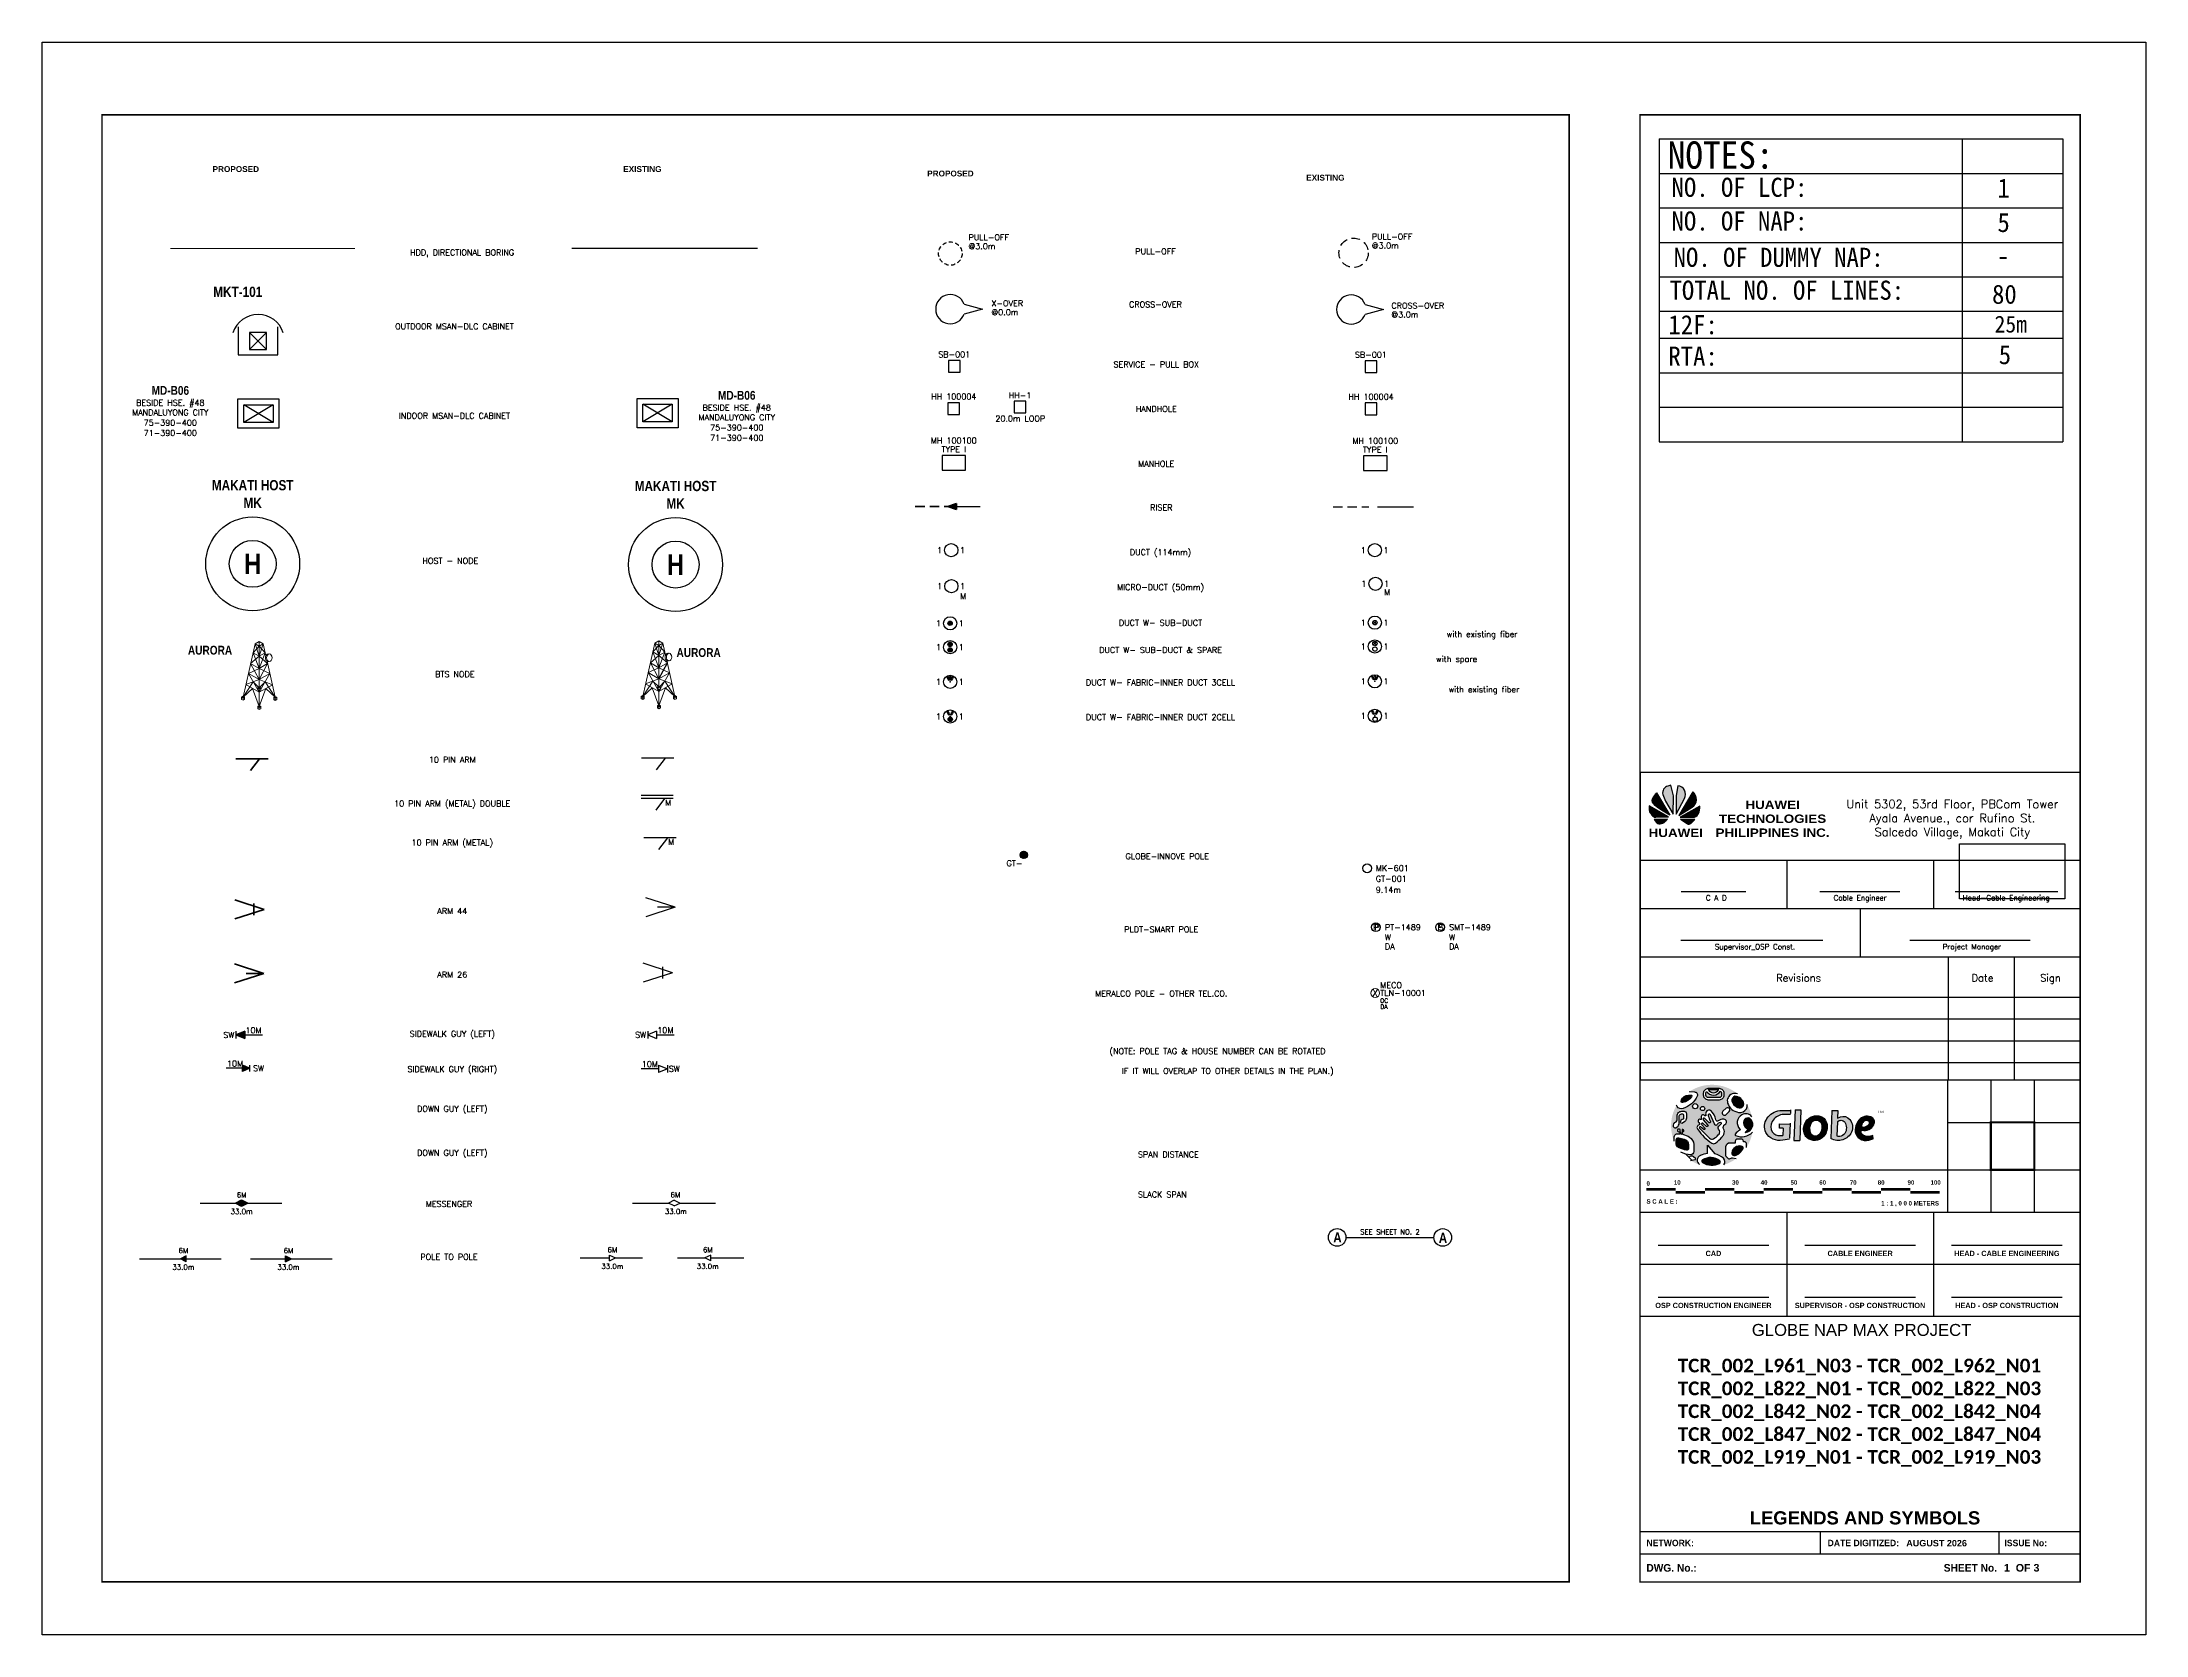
# Paper-space layout 'L1' of a CAD drawing. Header units: metres. Extents: x 23 to 525, y 0 to 380.
# The model-space entities are those that its viewports show. They can reach past a viewport. Long polylines and large blocks are cut down to what shows.
import ezdxf
from ezdxf.enums import TextEntityAlignment as Align

# ---------------------------------------------------------------- set-up
doc = ezdxf.new("R2010")
doc.units = ezdxf.units.M
doc.header["$MEASUREMENT"] = 0
doc.linetypes.add('AERCAB', pattern=[3, 2, -1])
doc.linetypes.add('DEFERRED', pattern=[3.5, 2.25, -1.25])
for name, color, linetype in [('CUTTING_MARK', 6, 'Continuous'), ('DIMENSION', 3, 'Continuous'), ('EXPOLE', 7, 'Continuous'), ('GRID', 4, 'Continuous'), ('LOGO', 1, 'Continuous'), ('MISC', 4, 'Continuous'), ('P-AERIAL_FOC', 1, 'AERCAB'), ('P-BtsNode', 1, 'Continuous'), ('p-duc', 1, 'Continuous'), ('P-GUY', 2, 'Continuous'), ('p-hh', 1, 'Continuous'), ('p-host', 1, 'Continuous'), ('P-INCAB', 1, 'Continuous'), ('p-mh', 1, 'Continuous'), ('p-off', 1, 'Continuous'), ('P-OUTCAB', 2, 'Continuous'), ('P-POLE', 10, 'Continuous'), ('p-sb', 1, 'Continuous'), ('P-UGCON', 1, 'Continuous'), ('p-xovr', 1, 'Continuous'), ('pic', 7, 'Continuous'), ('SPAN', 7, 'Continuous'), ('t-block', 7, 'Continuous'), ('X(GT)-POLE', 5, 'Continuous'), ('X-ARM', 5, 'Continuous'), ('X-BtsNode', 5, 'Continuous'), ('X-CABLE', 5, 'AERCAB'), ('X-DIRECT BORING', 5, '98'), ('x-duc', 5, 'Continuous'), ('X-GUY', 5, 'Continuous'), ('x-hh', 5, 'Continuous'), ('X-HOST', 5, 'Continuous'), ('X-INCAB', 3, 'Continuous'), ('X-MERALCO-MANILA', 5, 'Continuous'), ('x-mh', 5, 'Continuous'), ('X-off', 5, 'Continuous'), ('X-POFF', 5, 'Continuous'), ('X-POLE', 5, 'Continuous'), ('x-ppgr', 5, 'Continuous'), ('x-sb', 5, 'Continuous'), ('X-UGCON', 5, 'Continuous'), ('x-xovr', 5, 'Continuous')]:
    doc.layers.add(name, color=color, linetype=linetype)
for name, color, linetype, lineweight in [('p-arm', 2, 'Continuous', 35), ('p-cable', 2, 'AERCAB', 35), ('p-direct boring (hdd)', 1, 'HDD', 5), ('P-POFF', 1, 'Continuous', 30), ('p-riser', 2, 'Continuous', 35), ('P-UG 144 FOC', 3, 'Continuous', 50), ('p-xm', 1, 'Continuous', 35)]:
    doc.layers.add(name, color=color, linetype=linetype, lineweight=lineweight)
doc.layers.get('MISC').off()
doc.layers.get('pic').off()
doc.styles.add('BOLD', font='swisscbo.ttf')
doc.styles.add('CGOMEGA', font='')
doc.styles.add('MHEL', font='SASB____.SHX')
doc.styles.add('ROMANS', font='romans')
doc.styles.add('SASB', font='SASB____.SHX', dxfattribs={"height": 5})
doc.styles.add('SIMPLEX', font='simplex')
doc.styles.get("Standard").update_dxf_attribs({"font": 'arial.ttf'})
doc.styles.add('样式 1', font='SimSun.ttf')
doc.styles.get('CGOMEGA').set_extended_font_data('CG Omega', bold=True)
doc.linetypes.add('98', pattern='A,3.514669,-0.233162,["<",Standard,S=4,R=0,X=0,Y=-2.002703],-0.336988,3.514669', length=7.599488)
doc.linetypes.add('HDD', pattern='A,23,-3,[">",Standard,S=6,R=0,X=0,Y=-3],-5,[">",Standard,S=6,R=0,X=0,Y=-3],-7', length=38)
picture_1 = doc.add_image_def('image1.jpg', size_in_pixel=(177, 92))

# ---------------------------------------------------------------- blocks, each defined once
blk = doc.blocks.new('A$C72D259CD')
h = blk.add_hatch(color=5)
h.paths.add_polyline_path([(241.1, 264.5, -0.387582), (259.9, 304, -0.173224), (283.2, 305, 0.325853), (77.8, 313.8), (99.4, 312.4, -0.564411), (111.2, 294.9, -0.215923), (51.5, 241.9, -0.365883), (25.9, 250.5), (23.3, 255.8, 0.13157), (0, 168.6, 0.097574), (13, 102.4), (13, 118.1, -0.430887), (30.1, 134.2, -0.015988), (36.6, 134, 0.33378), (37.6, 135.4), (37.3, 139.6, 0.348144), (34.7, 142), (32.9, 142.1, -0.259347), (27.7, 145.8), (27.6, 150.3, -0.384404), (32.4, 154.2), (35.7, 154.1, -0.324639), (39.3, 150.1), (39.7, 135, 0.302309), (40.9, 133.7, -0.014582), (45.5, 133, 0.393216), (46.4, 133.8), (46.7, 150.6, -0.492185), (50.6, 152.8), (53.3, 150.6, -0.824801), (49.9, 143.8, 0.403873), (48.8, 142.7), (48.7, 133.2, 0.309688), (49.3, 132.3, -0.102982), (79.1, 118.9, -0.244523), (96.8, 88.7), (96.8, 57.7, -0.413152), (84.1, 44.4, -0.056316), (62.3, 47.4), (74.1, 35.8, 0.119625), (80.2, 37.4, -0.316849), (95.1, 35.9), (104.3, 28.9, -0.556533), (102.2, 23.8), (93.6, 22.3, -0.079444), (91.2, 21.9), (82.3, 20.4, 0.061423), (121.1, 2.5, -0.586808), (124.8, 40.9, -0.087161), (155.5, 49.7), (155.5, 85), (186, 47.8, -0.113289), (223.2, 29.7, -0.399708), (225.2, 1.6, 0.085427), (278, 28.2), (262.4, 30.9, 0.159465), (256.3, 29.9), (252.5, 28.1, -0.355951), (240.2, 30.8), (234, 38.7, -0.168134), (231.9, 44.9), (231.9, 78.6, -0.339635), (252.5, 94.5), (272.8, 94.5, 0.414214), (273.1, 94.8), (273.1, 103, -0.290542), (280.6, 111.1), (301.1, 111.1, -0.290542), (308.6, 103), (308.6, 100.2), (312.3, 100.2, -0.414214), (322.3, 90.2), (322.3, 75.9, 0.100893), (346.8, 141.2, -0.324755), (275.2, 126.5, -0.447005), (274.2, 133.8, -0.115374), (292.8, 149.2, 0.501267), (293.5, 153.9, -0.496984), (301.8, 215, -0.365996), (344.7, 206.9, 0.080327), (323.9, 258.6, -0.19352), (321.6, 240.2, -0.293436), (288.1, 225.2, -0.283466)])
h.paths.add_polyline_path([(158.8, 278, -0.414214), (138.8, 298), (138.8, 307.9, -0.414214), (158.8, 327.9), (205.2, 327.9, -0.414214), (225.2, 307.9), (225.2, 298, -0.414214), (205.2, 278)], flags=16)
h.paths.add_polyline_path([(158.8, 288, -0.414214), (148.8, 298), (148.8, 307.9, -0.186813), (151.4, 314.7, 0.539878), (210.9, 316.2, -0.247881), (215.2, 307.9), (215.2, 298, -0.414214), (205.2, 288)], flags=0)
h.paths.add_polyline_path([(190.4, 193, 0.54577), (200.6, 188.9, -0.189145), (225, 195.8, -0.778159), (229.9, 173.7, 0.409569), (223.9, 155.2, -0.251318), (224.7, 131.4, -0.066674), (216.4, 119.9, -0.074903), (189.2, 94.2, -0.322268), (174, 93.7, -0.092981), (114.7, 151.9, -0.650573), (120.2, 172.3, 0.611075), (121.7, 178.4, -0.092995), (116.1, 185, -0.743402), (125.7, 195, 0.730616), (128.8, 200.3, -0.920422), (144, 211, 0.849133), (148.4, 214.9, -0.727968), (168.9, 233.1, -0.191142)], flags=16)
h.paths.add_polyline_path([(221.3, 231.1), (234.3, 242.7, -1.020931), (247.9, 228.4), (231.9, 213.8, -0.831836)], flags=16)
h.paths.add_polyline_path([(167.6, 215.3), (185.5, 176.9), (188.1, 172.3, 0.803148), (195.8, 172, -0.209429), (205.7, 181.2, -0.090641), (214.2, 181, -0.506163), (214, 176.1), (206.4, 169.4, 0.373164), (202, 153.7), (206.3, 147.5, -0.344106), (201.1, 128.8, -0.105676), (181.4, 113.1, -0.318334), (164.3, 115.7), (121.3, 157.3, -0.972676), (126, 162.7), (139.9, 152.2, 0.95612), (144.1, 157.8), (130.5, 172.5, -0.860086), (135.2, 179.1), (150.5, 165.4, 0.961108), (155.9, 172.8), (137.4, 193.7, -1.036542), (143.9, 199.5), (163, 181, 0.772779), (168.1, 185.3, -0.020215), (158.8, 211, -0.971589)], flags=0)
h.paths.add_polyline_path([(158, 322.9, -0.012207), (158.8, 322.9), (203.2, 322.9, -0.600523)], flags=0)
h.paths.add_polyline_path([(143.4, 241.5, -1), (125.5, 241.5, -1)], flags=16)
h.paths.add_polyline_path([(113.7, 251.5, -1), (92, 251.5, -1)], flags=16)
h.paths.add_polyline_path([(65.3, 220), (65.3, 200.3, -0.213623), (58.8, 185.9), (48.6, 178.9, -0.474433), (40.4, 182.8, -0.431901), (53, 197.7, 0.28003), (54.7, 199.8), (54.7, 213, 0.306149), (49.6, 217.9, 0.479968), (32.4, 202.4), (32.4, 185.1, -0.205732), (28.3, 165.7, -0.177167), (22.1, 159.5, -0.413829), (10.7, 164, -0.411462), (21.7, 185.5, 0.283184), (25.5, 192.7), (25.5, 210, -0.414214), (45.5, 230), (55.3, 230, -0.414214)], flags=16)
for points in [[(87.2, 291.7, 0.761488), (83.9, 299), (74, 298.6, 0.283288), (44.3, 278.2), (42.8, 272.5, 0.56135), (50.2, 267.4, 0.186406)], [(271.5, 293.7, 0.391057), (259.7, 273.9, 0.36325), (296.5, 244.9, 0.446635), (309.8, 260.6, 0.373195)], [(327, 155.6, -0.600005), (327.4, 151.7), (317, 141.2, 1.035252), (317.8, 139.4, 0.279546), (346.4, 162, 0.226225), (343.1, 192.3, 0.740221), (308.9, 184.1, 0.131731), (314.6, 164.1, 0.208399)], [(476.5, 106.5), (505.4, 111.6), (507.6, 175.5), (462.6, 177), (462.6, 157.6), (478.3, 157.6), (477.2, 126.9), (465.9, 126, -0.238449), (431.3, 141.7, -0.241585), (431, 186.6, -0.206275), (473.5, 216.7), (509, 216.7), (509.6, 233.4), (463.4, 233.4, 0.197672), (408.8, 199.4, 0.25295), (404, 139.7, 0.31876)], [(524.1, 105.3), (549.1, 105.3), (553.6, 236.8), (528.6, 236.8)], [(65.1, 64.1, 0.486241), (74.8, 71.7), (74.8, 87, 0.35583), (55.4, 111.3), (32.7, 116.2, 0.519043), (21.6, 107.9), (21.6, 97.4, 0.372938), (34.1, 73.8, 0.032553)], [(206.8, 7.2, 0.562772), (207.4, 18, 0.321732), (133.6, 22.8, 0.537231), (134.5, 11, 0.248072)], [(259, 53.7, 0.428112), (267.1, 41.9, 0.152694), (280.4, 44.2, 0.194668), (306.8, 70.8, 0.441695), (299.4, 81.3, 0.424548)]]:
    blk.add_hatch(color=5).paths.add_polyline_path(points)
h = blk.add_hatch(color=5)
h.paths.add_polyline_path([(640.8, 113.4, 0.254043), (665.2, 163.5, 0.212186), (653.2, 198.8, 0.196588), (621.5, 210.9, 0.349026), (567, 169, 0.238348), (575.3, 122, 0.365209)])
h.paths.add_polyline_path([(594.6, 139.9, -0.169265), (596, 174.6, -0.440123), (629.4, 191, -0.255601), (642.5, 169.1, -0.259436), (630, 130.1, -0.607603)], flags=16)
h = blk.add_hatch(color=5)
h.paths.add_polyline_path([(722.1, 206.1), (709.7, 200), (710.9, 233.4), (685.9, 233.4), (681.8, 113.4, 0.434857), (770, 141.5, 0.273645), (762.6, 195, 0.319553)])
h.paths.add_polyline_path([(740.9, 184, -0.260209), (741.7, 135.2, -0.198269), (719.3, 122.4, -0.106455), (707.2, 124.7), (709.2, 185.5, -0.42546)], flags=16)
h = blk.add_hatch(color=5)
h.paths.add_polyline_path([(851.4, 206.2, 0.302348), (801.8, 193.1, 0.130928), (785.9, 161.3, 0.435552), (823.3, 105.6, 0.139591), (861.5, 112.7), (860.9, 126.8, -0.21987), (818.9, 127.4, -0.37199), (811.2, 146.3, -0.434943), (814.7, 149.6, 0.342296), (864.8, 172.3, 0.461787)])
h.paths.add_polyline_path([(844.8, 174.4, -0.176549), (820.6, 162, -0.442977), (812.5, 167.3, -0.145084), (815.2, 179.2, -0.432664), (842.8, 188.3, -0.435304)], flags=16)
at = {"color": 5}
for p, q in [((463.4, 233.4), (509.6, 233.4)), ((509.6, 236.8), (509, 220.1)), ((528.6, 236.8), (524.1, 105.3)), ((528.6, 236.8), (553.6, 236.8)), ((553.6, 236.8), (549.1, 105.3)), ((685.9, 233.4), (681.8, 113.4)), ((685.9, 233.4), (710.9, 233.4)), ((709.2, 185.5), (707.2, 124.7)), ((710.9, 233.4), (709.7, 200)), ((478.3, 157.6), (477.2, 126.9)), ((507.6, 178.8), (505.4, 114.9)), ((524.1, 105.3), (549.1, 105.3)), ((62.3, 47.4), (85.9, 24.1)), ((82.3, 20.4), (102.2, 23.8)), ((104.3, 28.9), (95.1, 35.9))]:
    blk.add_line(p, q, dxfattribs=at)
for points in [[(77.8, 313.8), (99.4, 312.4, -0.564411), (111.2, 294.9, -0.215923), (51.5, 241.9, -0.365883), (25.9, 250.5), (23.3, 255.8)], [(74, 298.6), (83.9, 299, -0.761488), (87.2, 291.7, -0.186406), (50.2, 267.4, -0.56135), (42.8, 272.5), (44.3, 278.2, -0.283288), (74, 298.6, -0.713684)], [(210.9, 316.2, -0.247881), (215.2, 307.9), (215.2, 298, -0.414214), (205.2, 288), (158.8, 288, -0.414214), (148.8, 298), (148.8, 307.9, -0.186813), (151.4, 314.7)], [(158, 322.9, -0.012207), (158.8, 322.9), (203.2, 322.9)], [(10.7, 164, -0.411462), (21.7, 185.5, 0.283184), (25.5, 192.7), (25.5, 210, -0.414214), (45.5, 230), (55.3, 230, -0.414214), (65.3, 220), (65.3, 200.3, -0.213623), (58.8, 185.9), (48.6, 178.9, -0.474433), (40.4, 182.8, -0.431901), (53, 197.7, -0.287127)], [(49.6, 217.9, 0.479968), (32.4, 202.4), (32.4, 185.1, -0.205732), (28.3, 165.7, -0.177167), (22.1, 159.5, -0.177167)], [(114.7, 151.9, 0.092981), (174, 93.7, 0.322268), (189.2, 94.2, 0.074903), (216.4, 119.9, 0.066674), (224.7, 131.4, 0.251318), (223.9, 155.2, -0.409569), (229.9, 173.7, 0.778159), (225, 195.8, 0.186254), (200.9, 189.1, -0.565224), (190.4, 193, 0.191142), (168.9, 233.1, 0.727968), (148.4, 214.9, -0.849133), (144, 211, 0.920422), (128.8, 200.3, -0.730616), (125.7, 195, 0.74132), (116.1, 185, 0.093412), (121.7, 178.4, -0.611075), (120.2, 172.3, 0.650573), (114.7, 151.9, 0.815679)], [(168.1, 185.3, -0.772779), (163, 181), (143.9, 199.5, 0.997265), (137.2, 194), (155.9, 172.8, -0.961108), (150.5, 165.4), (135.2, 179.1, 0.860086), (130.5, 172.5), (144.1, 157.8, -0.994191), (139.6, 152.4), (125.8, 162.9, 0.94393), (121.3, 157.3)], [(121.3, 157.3), (164.3, 115.7, 0.318334), (181.4, 113.1, 0.105676), (201.1, 128.8, 0.344106), (206.3, 147.5), (202, 153.7, -0.373164), (206.4, 169.4), (214, 176.1, 0.506163), (214.2, 181, 0.090641), (205.7, 181.2, 0.209429), (195.8, 172, -0.803148), (188.1, 172.3), (185.5, 176.9)], [(185.5, 176.9), (167.6, 215.3, 0.971589), (158.8, 211)], [(234.3, 242.7), (221.3, 231.1, 0.831836), (231.9, 213.8), (247.9, 228.4, 1.020931), (234.3, 242.7, 9.858577)], [(344.7, 206.9, 0.365996), (301.8, 215, 0.496984), (293.5, 153.9, -0.501267), (292.8, 149.2, 0.115374), (274.2, 133.8, 0.447005), (275.2, 126.5, 0.324755), (346.8, 141.2, -0.356724)], [(343.1, 192.3, 0.740221), (308.9, 184.1, 0.131731), (314.6, 164.1, 0.208399), (327, 155.6, -0.600005), (327.4, 151.7), (317, 141.2, 1.035252), (317.8, 139.4, 0.279546), (346.4, 162, 0.226225), (343.1, 192.3, -3.925785)], [(505.4, 111.6), (476.5, 106.5, -0.31876), (404, 139.7, -0.25295), (408.8, 199.4, -0.197672), (463.4, 233.4, -1.869981)], [(509, 216.7), (473.5, 216.7, 0.206275), (431, 186.6, 0.241585), (431.3, 141.7, 0.238449), (465.9, 126), (477.2, 126.9)], [(621.5, 210.9, -0.196588), (653.2, 198.8, -0.212186), (665.2, 163.5, -0.254043), (640.8, 113.4, -0.365209), (575.3, 122, -0.238348), (567, 169, -0.349026), (621.5, 210.9, -1.129876)], [(596, 174.6, -0.440123), (629.4, 191, -0.255601), (642.5, 169.1, -0.259436), (630, 130.1, -0.607603), (594.6, 139.9, -0.169265), (596, 174.6, -0.86722)], [(709.7, 200), (722.1, 206.1, -0.319553), (762.6, 195, -0.273645), (770, 141.5, -0.434857), (681.8, 113.4, -2.437139)], [(709.2, 185.5, -0.42546), (740.9, 184, -0.260209), (741.7, 135.2, -0.198269), (719.3, 122.4, -0.106455), (707.2, 124.7, -3.283342)], [(814.7, 149.6, 0.342296), (864.8, 172.3, 0.461787), (851.4, 206.2, 0.302348), (801.8, 193.1, 0.130928), (785.9, 161.3, 0.435552), (823.3, 105.6, 0.139591), (861.5, 112.7), (860.9, 126.8, -0.21987), (818.9, 127.4, -0.37199), (811.2, 146.3, -0.434943), (814.7, 149.6, -2.531387)], [(820.6, 162, 0.176549), (844.8, 174.4, 0.435304), (842.8, 188.3, 0.432664), (815.2, 179.2, 0.145084), (812.5, 167.3, 0.442977), (820.6, 162, -0.240426)], [(13, 102.4), (13, 118.1, -0.430887), (30.1, 134.2, -0.015988), (36.6, 134, -0.018124)], [(21.6, 97.4), (21.6, 107.9, -0.519043), (32.7, 116.2), (55.4, 111.3, -0.35583), (74.8, 87), (74.8, 71.7, -0.486241), (65.1, 64.1, -0.032553), (34.1, 73.8, -0.372938), (21.6, 97.4, -1.38222)], [(40.9, 133.7, -0.014582), (45.5, 133, -0.014582)], [(49.3, 132.3, -0.102982), (79.1, 118.9, -0.244523), (96.8, 88.7), (96.8, 57.7, -0.413152), (84.1, 44.4, -0.11299), (41.8, 55.2)], [(273.1, 103), (273.1, 94.8, -0.414214), (272.8, 94.5), (252.5, 94.5)], [(322.3, 75.9), (322.3, 90.2, 0.414214), (312.3, 100.2), (308.6, 100.2), (308.6, 103)], [(231.9, 78.6), (231.9, 44.9, 0.168134), (234, 38.7), (240.2, 30.8, 0.355951), (252.5, 28.1), (256.3, 29.9, -0.159465), (262.4, 30.9), (278, 28.2)]]:
    blk.add_lwpolyline(points, format="xyb", dxfattribs=at)
blk.add_lwpolyline([(158.8, 327.9), (205.2, 327.9, -0.414214), (225.2, 307.9), (225.2, 298, -0.414214), (205.2, 278), (158.8, 278, -0.414214), (138.8, 298), (138.8, 307.9, -0.414214)], format="xyb", close=True, dxfattribs=at)
for points in [[(54.7, 199.8), (54.7, 213)], [(27.6, 150.3), (27.7, 145.8)], [(35.7, 154.1), (32, 154.2)], [(32.9, 142.1), (34.7, 142)], [(37.3, 139.6), (37.6, 135.4)], [(39.7, 135), (39.3, 150.1)], [(46.7, 150.6), (46.4, 133.8)], [(48.7, 133.2), (48.8, 142.7)], [(53.3, 150.6), (50.6, 152.8)], [(301.1, 111.1), (280.6, 111.1)], [(478.3, 157.6), (462.6, 157.6), (462.6, 177), (507.6, 175.5)], [(155.5, 49.7), (155.5, 85), (186, 47.8)]]:
    blk.add_lwpolyline(points, dxfattribs=at)
at = {"color": 5, "const_width": 1}
for points in [[(877, 232.7), (889.8, 232.7)], [(883.4, 232.7), (883.4, 222.3)], [(892.7, 232.6), (893.9, 232.6)], [(893.2, 222.3), (893.2, 232.7)], [(893.5, 232.8), (899, 222.6)], [(898.6, 222.9), (899.8, 222.9)], [(899.4, 222.6), (904.8, 232.8)], [(904.4, 232.6), (905.6, 232.6)], [(904.4, 232.6), (905.6, 232.6)], [(905.1, 232.7), (905.1, 222.3)]]:
    blk.add_lwpolyline(points, dxfattribs=at)
at = {"color": 5}
for centre, radius in [((102.9, 251.5), 10.9), ((134.4, 241.5), 8.95)]:
    blk.add_circle(centre, radius, dxfattribs=at)
for centre, radius, start, end in [((180.6, 334.9), 35.6, 214.74215, 328.19672), ((180.6, 334.9), 25.6, 208.05108, 331.99426), ((272.2, 274), 32.4, 112.12111, 196.86278), ((276.3, 277.4), 17, 106.38925, 191.82251), ((295.4, 281.3), 36.5, 191.82251, 271.67664), ((273, 271.9), 34.6, 72.8112, 112.12111), ((271.6, 255.1), 38.6, 8.18612, 90.04732), ((48.5, 211.7), 6.27, 12.26909, 80.35671), ((52, 200.2), 2.65, 289.36225, 353.07631), ((481.9, 312.9), 338.8, 197.48728, 202.11959), ((296.5, 283), 58.4, 198.4326, 261.73758), ((293.2, 258.8), 33.9, 261.32339, 326.73773), ((296.1, 258.7), 13.8, 271.67664, 7.94547), ((299.9, 252.3), 24.9, 330.72308, 14.53297), ((18.6, 167.5), 8.67, 203.70304, 293.62778), ((32.1, 149.6), 4.58, 90.7506, 170.45885), ((33.7, 148.6), 6.55, 205.34111, 263.49773), ((34.5, 139.1), 2.86, 9.30401, 86.08511), ((34.8, 149.5), 4.6, 7.12914, 79.07104), ((36.2, 135.3), 1.37, 289.00336, 2.83519), ((41.3, 135.2), 1.61, 189.07367, 256.35588), ((45.5, 133.9), 0.856, 251.74673, 354.84335), ((49.5, 150.2), 2.81, 66.62802, 171.45096), ((49.6, 133.2), 0.952, 176.49586, 264.43379), ((49.9, 142.7), 1.12, 90.45732, 179.6929), ((51, 147.5), 3.89, 254.75124, 52.81458), ((252.5, 73.1), 21.4, 90.04561, 164.99163), ((283.3, 101.2), 10.3, 105.18553, 169.9887), ((298.4, 101.2), 10.3, 10.0113, 74.81447), ((73.7, 49.2), 13.4, 271.87021, 299.15661), ((86.6, 26.1), 13, 48.83355, 119.15661), ((91.2, 29.4), 7.48, 225.31244, 288.71555), ((101.7, 27), 3.26, 280.33515, 35.31652), ((133.7, 20.7), 22.1, 113.7395, 235.35847), ((165.1, -42.3), 92.5, 95.96904, 115.89448), ((138, 17.2), 7.12, 127.50636, 240.49061), ((167.2, -31), 63.4, 50.63356, 121.97216), ((174.2, 77.5), 77.5, 239.1356, 294.86445), ((165.1, -42.3), 92.5, 51.11568, 76.96941), ((203.8, 12.8), 6.37, 297.90992, 55.3883), ((209.4, 14.7), 20.4, 320.37834, 47.52621), ((268.6, 51.7), 9.85, 168.23201, 260.93732), ((292.6, 48), 34, 78.357, 170.37114), ((270.2, 64.4), 22.7, 262.21256, 296.93917), ((260.7, 90.1), 50, 293.20614, 337.26977), ((298.3, 72.7), 8.7, 347.49229, 82.8156)]:
    blk.add_arc(centre, radius, start, end, dxfattribs=at)
blk = doc.blocks.new('globe logo')
at = {"layer": 'DIMENSION', "linetype": 'Continuous', "xscale": 0.2804985043476336, "yscale": 0.2804985043476336, "zscale": 0.2804985043476336}
blk.add_blockref('A$C72D259CD', (0.2, 0.8), dxfattribs=at)
blk = doc.blocks.new('Logo')
at = {"layer": 'LOGO'}
for points in [[(-4, 5.11, 0.005341), (-4.79, 3.97, 0.341925), (-4.69, 2.5, 0.079759), (-2.78, 0.93), (-0.76, -0.25)], [(0.05, 4.39), (-0.55, 6.86), (-1.26, 6.68, 0.407135), (-2.48, 4.7), (-1.8, 3.06), (0, 0)], [(0.71, 4.46), (0.68, 0.02), (2.7, 3.75, 0.531458), (1.13, 6.76)], [(1.37, -0.32), (4.49, 1.62, 0.525627), (4.66, 5.27)], [(-5.69, 1.95), (-5.74, 1.46, 0.149036), (-5.54, 0.39, 0.122189), (-4.66, -0.59, 0.143051), (-4.16, -0.75), (-1.08, -0.67)], [(4.67, -0.76, 0.27988), (5.97, 0, 0.153441), (6.35, 1.91), (1.7, -0.71)], [(-4.55, -1.27), (-4.25, -1.72, 0.197877), (-3.4, -2.29, 0.231389), (-2.18, -1.97, 0.004075), (-1.33, -1.22)], [(4.22, -2.22), (5.13, -1.31), (1.75, -1.21), (3.31, -2.27, 0.340111)]]:
    blk.add_hatch(color=22, dxfattribs=at).paths.add_polyline_path(points)
at = {"layer": 'LOGO', "color": 22}
for points in [[(-0.76, -0.25), (-2.78, 0.93, -0.079759), (-4.69, 2.5, -0.341925), (-4.79, 3.97, -0.005341), (-4, 5.11), (-0.76, -0.25)], [(0, 0), (0.05, 4.39), (-0.55, 6.86), (-1.26, 6.68, 0.407135), (-2.48, 4.7), (-1.8, 3.06), (0, 0)], [(0.68, 0.02), (2.7, 3.75, 0.531458), (1.13, 6.76), (0.71, 4.46), (0.68, 0.02)], [(1.37, -0.32), (4.49, 1.62, 0.525627), (4.66, 5.27), (1.37, -0.32)], [(-1.08, -0.67), (-5.69, 1.95), (-5.74, 1.46, 0.149036), (-5.54, 0.39, 0.122189), (-4.66, -0.59, 0.143051), (-4.16, -0.75), (-1.08, -0.67)], [(1.7, -0.71), (4.67, -0.76, 0.27988), (5.97, 0, 0.153441), (6.35, 1.91), (1.7, -0.71)], [(-1.33, -1.22), (-4.55, -1.27), (-4.25, -1.72, 0.197877), (-3.4, -2.29, 0.231389), (-2.18, -1.97, 0.004075), (-1.33, -1.22, -0.965506)], [(1.75, -1.21), (3.31, -2.27, 0.340111), (4.22, -2.22), (5.13, -1.31), (1.75, -1.21)]]:
    blk.add_lwpolyline(points, format="xyb", dxfattribs=at)
at = {"layer": 'LOGO', "insert": (-5.86, -3.47), "char_height": 2, "width": 12.9899, "attachment_point": 1}
blk.add_mtext('{\\fArial Black|b0|i0|c0|p34;\\C7;HUAWEI}', dxfattribs=at)
blk = doc.blocks.new('Logoblock')
at = {"layer": 'pic'}
blk.add_blockref('Logo', (-23.28, 1.16), dxfattribs=at)
at = {"layer": 'LOGO', "insert": (-40.35, 4.39), "char_height": 2, "width": 81.5649, "attachment_point": 1}
blk.add_mtext('\\pxqc;{\\fArial Black|b0|i0|c0|p34;\\C7;HUAWEI\\PTECHNOLOGIES\\PPHILIPPINES INC.}', dxfattribs=at)
blk = doc.blocks.new('Logo1')
at = {"color": 8}
for p, q in [((16.6, 80.96), (121.6, 80.96)), ((16.6, 59.96), (121.6, 59.96)), ((51.6, 59.96), (51.6, 48.41)), ((86.6, 59.96), (86.6, 48.41)), ((16.6, 48.41), (121.6, 48.41)), ((69.1, 48.41), (69.1, 36.87)), ((16.6, 36.87), (121.6, 36.87)), ((90.22, 7.57), (90.22, 36.87)), ((105.91, 7.57), (105.91, 36.87)), ((16.6, 27.26), (121.6, 27.26)), ((16.6, 22.06), (121.6, 22.06)), ((16.6, 16.85), (121.6, 16.85)), ((16.6, 11.64), (121.6, 11.64)), ((16.6, 7.57), (121.6, 7.57))]:
    blk.add_line(p, q, dxfattribs=at)
for points in [[(16.6, 80.96), (16.6, 48.41)], [(121.6, 80.96), (121.6, 48.41)], [(26.37, 52.44), (41.83, 52.44)], [(59.5, 52.44), (78.55, 52.44)], [(91.76, 52.44), (116.24, 52.44)], [(16.6, 48.41), (16.6, 7.57)], [(121.6, 48.41), (121.6, 7.57)], [(26.3, 40.89), (60.2, 40.89)], [(80.95, 40.89), (109.68, 40.89)]]:
    blk.add_lwpolyline(points, dxfattribs=at)
at = {"layer": 'pic'}
blk.add_blockref('Logoblock', (47.78, 69.77), dxfattribs=at)
at = {"color": 8, "style": 'SIMPLEX'}
for s, height, p in [('C A D', 1.26, (34.78, 50.33)), ('Cable Engineer', 1.26, (69.1, 50.33)), ('Head-Cable Engineering', 1.26, (103.95, 50.33)), ('Supervisor_OSP Const.', 1.26, (44.02, 38.66)), ('Project Manager', 1.26, (95.75, 38.67)), ('Revisions', 1.75, (54.41, 30.98)), ('Date', 1.75, (98.28, 30.98)), ('Sign', 1.75, (114.51, 30.98))]:
    blk.add_text(s, height=height, dxfattribs=at).set_placement(p, align=Align.CENTER)
at = {"insert": (91.1, 69.66), "char_height": 2, "attachment_point": 5, "style": 'SIMPLEX'}
blk.add_mtext('{\\C7;Unit 5302, 53rd Floor, PBCom Tower\\PAyala Avenue., cor Rufino St.\\PSalcedo Village, Makati City}', dxfattribs=at)
at = {"color": 7, "style": 'SASB'}
for tag, p in [('NAME_1:', (34.1, 52.95)), ('NAME_2:', (69.1, 52.95)), ('NAME_3:', (104.1, 52.95))]:
    blk.add_attdef(tag, text='', height=1.25, dxfattribs=at).set_placement(p, align=Align.CENTER)
for tag, p in [('NAME_4:', (39.76, 41.67)), ('NAME_5', (91.33, 41.68))]:
    blk.add_attdef(tag, p, '', height=1.25, dxfattribs=at)
blk = doc.blocks.new('DADSADASD331231')
at = {"color": 8}
for p, q in [((4177.24, -10.78), (4177.24, -35.59)), ((4212.24, -10.78), (4212.24, -35.59)), ((4146.56, -18.67), (4172.92, -18.67)), ((4181.56, -18.67), (4207.92, -18.67)), ((4216.56, -18.67), (4242.92, -18.67)), ((4146.56, -31.07), (4172.92, -31.07)), ((4181.56, -31.07), (4207.92, -31.07)), ((4216.56, -31.07), (4242.92, -31.07)), ((4185.21, -86.97), (4185.21, -92.28)), ((4227.81, -86.97), (4227.81, -92.28))]:
    blk.add_line(p, q, dxfattribs=at)
at = {"color": 6, "const_width": 0.35, "flags": 128}
for points in [[(3775.32, -98.98), (3775.32, 251.02), (4125.32, 251.02), (4125.32, -98.98)], [(4142.24, -98.98), (4142.24, 251.02), (4247.24, 251.02), (4247.24, -98.98)]]:
    blk.add_lwpolyline(points, close=True, dxfattribs=at)
for points in [[(4146.81, 245.28), (4146.81, 173.04)], [(4146.81, 245.28), (4243.13, 245.28)], [(4219.1, 245.28), (4219.1, 173.04)], [(4243.13, 245.28), (4243.13, 173.04)], [(4146.81, 237.06), (4243.13, 237.06)], [(4146.81, 228.84), (4243.13, 228.84)], [(4146.81, 220.61), (4243.13, 220.61)], [(4146.81, 212.39), (4243.13, 212.39)], [(4146.81, 204.17), (4243.13, 204.17)], [(4146.81, 197.71), (4243.13, 197.71)], [(4146.81, 189.48), (4243.13, 189.48)], [(4146.81, 181.26), (4243.13, 181.26)], [(4146.81, 173.04), (4243.13, 173.04)]]:
    blk.add_lwpolyline(points)
at = {"color": 1, "flags": 128}
for points in [[(4142.24, 20.85), (4247.24, 20.85)], [(4215.59, 20.85), (4215.59, -10.78)], [(4142.24, -0.68), (4215.59, -0.68)], [(4142.24, -10.78), (4247.24, -10.78)], [(4142.24, -35.59), (4247.24, -35.59)], [(4142.24, -86.97), (4247.24, -86.97)]]:
    blk.add_lwpolyline(points, dxfattribs=at)
at = {"color": 7, "flags": 128}
for points in [[(4225.94, 20.85), (4225.94, 10.66)], [(4236.29, 20.85), (4236.29, 10.66)], [(4215.59, 10.66), (4225.94, 10.66)], [(4225.94, 10.66), (4236.29, 10.66)], [(4236.29, 10.66), (4247.24, 10.66)], [(4215.59, -0.68), (4225.94, -0.68)], [(4225.94, -0.68), (4236.29, -0.68)], [(4225.94, -0.68), (4225.94, -10.78)], [(4236.29, -0.68), (4247.24, -0.68)], [(4236.29, -0.68), (4236.29, -10.78)]]:
    blk.add_lwpolyline(points, dxfattribs=at)
at = {"color": 2, "const_width": 0.525, "flags": 128}
blk.add_lwpolyline([(4225.94, -0.68), (4236.29, -0.68), (4236.29, 10.66), (4225.94, 10.66)], close=True, dxfattribs=at)
at = {"flags": 128}
for points in [[(4225.94, 10.66), (4225.94, -0.68)], [(4236.29, 10.66), (4236.29, -0.68)]]:
    blk.add_lwpolyline(points, dxfattribs=at)
at = {"color": 1, "const_width": 0.7, "flags": 128}
for points in [[(4143.72, -5.31), (4150.72, -5.31)], [(4150.72, -5.31), (4150.72, -5.31)], [(4157.72, -5.31), (4164.72, -5.31)], [(4164.72, -5.31), (4164.72, -5.31)], [(4171.72, -5.31), (4178.72, -5.31)], [(4178.72, -5.31), (4178.72, -5.31)], [(4185.72, -5.31), (4192.72, -5.31)], [(4192.72, -5.31), (4192.72, -5.31)], [(4199.72, -5.31), (4206.72, -5.31)], [(4206.72, -5.31), (4206.72, -5.31)], [(4150.72, -6.03), (4157.72, -6.03)], [(4164.72, -6.03), (4171.72, -6.03)], [(4178.72, -6.03), (4185.72, -6.03)], [(4192.72, -6.03), (4199.72, -6.03)], [(4206.72, -6.03), (4213.72, -6.03)]]:
    blk.add_lwpolyline(points, dxfattribs=at)
at = {"color": 8, "flags": 128}
for points in [[(4142.24, -23.18), (4247.24, -23.18)], [(4142.24, -92.28), (4247.24, -92.28)]]:
    blk.add_lwpolyline(points, dxfattribs=at)
blk.add_blockref('Logo1', (4125.64, 13.28))
at = {"layer": 'MISC', "xscale": 0.1993991631898098, "yscale": 0.1993991631898098, "zscale": 0.1993991631898098}
blk.add_blockref('globe logo', (4149.6, 0.29), dxfattribs=at)
at = {"color": 3, "style": 'CGOMEGA'}
for s, height, p in [('0', 1.05, (4143.78, -4.44)), ('S C A L E :', 1.05, (4143.78, -8.73)), ('NETWORK:', 1.54, (4143.77, -90.45)), ('DATE DIGITIZED:', 1.54, (4186.98, -90.45)), ('ISSUE No:', 1.54, (4229.16, -90.45)), ('DWG. No.:', 1.82, (4143.74, -96.53)), ('SHEET No.', 1.82, (4214.69, -96.53))]:
    blk.add_text(s, height=height, dxfattribs=at).set_placement(p)
for s, p in [('CAD', (4159.74, -21.23)), ('CABLE ENGINEER', (4194.74, -21.23)), ('HEAD - CABLE ENGINEERING', (4229.74, -21.23)), ('OSP CONSTRUCTION ENGINEER', (4159.74, -33.64)), ('SUPERVISOR - OSP CONSTRUCTION', (4194.72, -33.64)), ('HEAD - OSP CONSTRUCTION', (4229.74, -33.64))]:
    blk.add_text(s, height=1.26, dxfattribs=at).set_placement(p, align=Align.CENTER)
at = {"color": 5, "insert": (4168.9, -37.43), "char_height": 2.8467, "width": 54.6849, "attachment_point": 1}
blk.add_mtext('GLOBE NAP MAX PROJECT', dxfattribs=at)
at = {"insert": (4194.57, -45.71), "char_height": 3.56723, "width": 176.5412, "attachment_point": 2}
blk.add_mtext('\\pxt32;{\\fCalibri|b1|i0|c0|p34;\\H0.91667x;\\C5;TCR_002_L961_N03 - \\C1;TCR_002_L962_N01^J\\C5;TCR_002_L822_N01 - \\C1;TCR_002_L822_N03\\C5;^JTCR_002_L842_N02 - \\C1;TCR_002_L842_N04^J\\C5;TCR_002_L847_N02 - \\C1;TCR_002_L847_N04^J\\C5;TCR_002_L919_N01 - \\C1;TCR_002_L919_N03}', dxfattribs=at)
at = {"color": 3}
for tag, height, style, p in [('A1', 2, 'SIMPLEX', (4220.76, 15.76)), ('A2', 1.75, 'BOLD', (4231.12, 15.76)), ('A3', 1.75, 'BOLD', (4241.77, 15.76)), ('B1', 2, 'SIMPLEX', (4220.76, 4.99)), ('B2', 2, 'SIMPLEX', (4231.12, 4.99)), ('B3', 2, 'SIMPLEX', (4241.77, 4.99)), ('C1', 1.75, 'BOLD', (4220.76, -5.73)), ('C2', 1.75, 'BOLD', (4231.12, -5.73)), ('C3', 1.75, 'BOLD', (4241.77, -5.73))]:
    blk.add_attdef(tag, text='', height=height, dxfattribs=dict(at, style=style)).set_placement(p, align=Align.MIDDLE)
at = {"color": 3, "style": 'CGOMEGA'}
for tag, p in [('IST', (4151.11, -4.2)), ('2ND', (4157.96, -4.2)), ('3RD', (4164.99, -4.2)), ('4TH', (4171.84, -4.2)), ('5TH', (4178.95, -4.2)), ('6TH', (4185.8, -4.2)), ('7TH', (4193.09, -4.2)), ('8TH', (4199.76, -4.2)), ('9TH', (4206.88, -4.2)), ('10TH', (4212.76, -4.2))]:
    blk.add_attdef(tag, text='', height=1.05, dxfattribs=at).set_placement(p, align=Align.CENTER)
blk.add_attdef('SCALE', text='', height=1.05, dxfattribs=at).set_placement((4213.55, -9.17), align=Align.RIGHT)
at = {"color": 7, "style": 'SASB'}
for tag, p in [('DRM_CAD', (4159.74, -17.47)), ('CABLE_ENGR', (4194.74, -17.47)), ('H_CAB_ENGR', (4229.74, -17.47)), ('OSP_CON_ENGR', (4159.74, -29.88)), ('S_OSP_ENGR', (4194.74, -29.88)), ('H_OSP_CONS', (4229.74, -29.88))]:
    blk.add_attdef(tag, text='', height=1.75, dxfattribs=at).set_placement(p, align=Align.CENTER)
at = {"color": 7, "style": 'MHEL'}
for tag, p, height in [('NETWORK', (4158.89, -90.44), 1.54), ('DATE', (4205.76, -90.49), 1.54), ('ISSUE', (4240.65, -90.49), 1.54), ('DWG_NO', (4158.77, -96.52), 1.82), ('SHT_NO', (4229.04, -96.52), 1.82)]:
    blk.add_attdef(tag, p, '', height=height, dxfattribs=at)
at = {"color": 8, "style": 'BOLD'}
blk.add_attdef('DWGFILENAME', text='', height=0.7, dxfattribs=at).set_placement((4247.14, -100.91), align=Align.RIGHT)
at = {"layer": 't-block', "attachment_point": 2, "style": '样式 1'}
for s, insert, char_height, width in [('{\\W0.95;NOTES:}', (4161.47, 244.69), 6.5117, 18.8688), ('\\pxsm0.9,qc;{\\W0.95;NO. OF LCP:}', (4165.96, 236.02), 4.5582, 136.0297), ('\\pxsm0.9;{\\fSimSun|b0|i0|c134|p2;\\W0.95;1}', (4228.98, 235.85), 4.5582, 136.0297), ('\\pxsm0.9,qc;{\\W0.95;NO. OF NAP:}', (4165.96, 227.98), 4.5582, 136.0297), ('\\pxsm0.9,qc;{\\W0.95;5}', (4228.98, 227.63), 4.5582, 136.0297), ('\\pxsm0.9;{\\fSimSun|b0|i0|c134|p2;\\W0.95;NO. OF \\fSimSun|b0|i0|c0|p2;DUMMY \\fSimSun|b0|i0|c134|p2;NAP:}', (4175.29, 219.32), 4.55817, 136.0297), ('\\pxsm0.9,qc;{\\W0.95;-}', (4228.87, 219.68), 4.5582, 136.0297), ('\\pxsm0.9,qc;{\\fSimSun|b0|i0|c134|p2;\\W0.95;TOTAL NO. OF LINES\\fSimSun|b0|i0|c0|p2;:}', (4177.25, 211.47), 4.5582, 136.0297), ('{\\W0.95;80}', (4229.16, 210.51), 4.5582, 136.0297), ('\\pxsm0.9,qc;{\\W0.95;12F:}', (4154.89, 203.24), 4.5582, 136.0297), ('\\pxsm0.9,qc;{\\W0.95;25\\fSimSun|b0|i0|c134|p2;m}', (4230.68, 203.1), 4, 136.0297), ('\\pxsm0.9;{\\W0.95;5}', (4229.28, 196.1), 4.5582, 136.0297), ('\\pxsm0.9,qc;{\\W0.95;RTA:}', (4154.89, 195.74), 4.5582, 136.0297)]:
    blk.add_mtext(s, dxfattribs=dict(at, insert=insert, char_height=char_height, width=width))
at = {"color": 7, "true_color": 0xffffff}
image = blk.add_image(picture_1, insert=(4218.42, 64), size_in_units=(25.19, 13.09), dxfattribs=at)
image.dxf.flags = 7
blk = doc.blocks.new('P-10PIN')
at = {"layer": 'p-arm'}
for p, q in [((-1.65, 7.19), (-1.65, -3.81)), ((-1.65, 4.19), (2.35, 1.19))]:
    blk.add_line(p, q, dxfattribs=at)
blk = doc.blocks.new('P-ARM133')
at = {"layer": 'p-arm'}
for q in [(-3.25, -4), (3.25, -4), (0, 0)]:
    blk.add_line((0, 6), q, dxfattribs=at)
blk = doc.blocks.new('P-ARM66')
at = {"layer": 'p-arm'}
for p, q in [((0, 0), (-3.25, -10)), ((0, 0), (3.25, -10)), ((-2, -3.5), (2, -3.5))]:
    blk.add_line(p, q, dxfattribs=at)
blk = doc.blocks.new('P-SWGL')
at = {"layer": 'P-GUY'}
blk.add_hatch(color=7, dxfattribs=at).paths.add_polyline_path([(-6, 1.25), (-9, 0), (-6, -1.25)])
for p, q in [((-6, 1.25), (-9, 0)), ((-9, 1.25), (-9, -1.25)), ((-9, 0), (-6, -1.25)), ((-6, 1.25), (-6, -1.25)), ((-6, 0), (0, 0))]:
    blk.add_line(p, q, dxfattribs=at)
at = {"layer": 'P-GUY', "color": 7, "style": 'SIMPLEX'}
blk.add_text('SW', height=2, dxfattribs=at).set_placement((-9.54, 0), align=Align.MIDDLE_RIGHT)
blk.add_attdef('GSZ', text='', height=2, dxfattribs=at).set_placement((-3, 0), align=Align.BOTTOM_CENTER)
blk = doc.blocks.new('*X42')
at = {"color": 0, "linetype": 'Continuous'}
for p, q in [((3189.51, 2526.5), (3192.47, 2526.5)), ((3189.59, 2526.56), (3192.47, 2526.56)), ((3189.66, 2526.44), (3192.47, 2526.44)), ((3189.74, 2526.62), (3192.47, 2526.62)), ((3189.81, 2526.38), (3192.47, 2526.38)), ((3189.89, 2526.69), (3192.47, 2526.69)), ((3189.96, 2526.31), (3192.47, 2526.31)), ((3190.04, 2526.75), (3192.47, 2526.75)), ((3190.11, 2526.25), (3192.47, 2526.25)), ((3190.19, 2526.81), (3192.47, 2526.81)), ((3190.26, 2526.19), (3192.47, 2526.19)), ((3190.34, 2526.88), (3192.47, 2526.88)), ((3190.41, 2526.12), (3192.47, 2526.12)), ((3190.49, 2526.94), (3192.47, 2526.94)), ((3190.56, 2526.06), (3192.47, 2526.06)), ((3190.64, 2527), (3192.47, 2527)), ((3190.71, 2526), (3192.47, 2526)), ((3190.79, 2527.06), (3192.47, 2527.06)), ((3190.86, 2525.94), (3192.47, 2525.94)), ((3190.94, 2527.12), (3192.47, 2527.12)), ((3191.01, 2525.88), (3192.47, 2525.88)), ((3191.09, 2527.19), (3192.47, 2527.19)), ((3191.16, 2525.81), (3192.47, 2525.81)), ((3191.24, 2527.25), (3192.47, 2527.25)), ((3191.31, 2525.75), (3192.47, 2525.75)), ((3191.39, 2527.31), (3192.47, 2527.31)), ((3191.46, 2525.69), (3192.47, 2525.69)), ((3191.54, 2527.38), (3192.47, 2527.38)), ((3191.61, 2525.62), (3192.47, 2525.62)), ((3191.69, 2527.44), (3192.47, 2527.44)), ((3191.76, 2525.56), (3192.47, 2525.56)), ((3191.84, 2527.5), (3192.47, 2527.5)), ((3191.91, 2525.5), (3192.47, 2525.5)), ((3191.99, 2527.56), (3192.47, 2527.56)), ((3192.06, 2525.44), (3192.47, 2525.44)), ((3192.14, 2527.62), (3192.47, 2527.62)), ((3192.21, 2525.38), (3192.47, 2525.38)), ((3192.29, 2527.69), (3192.47, 2527.69)), ((3192.36, 2525.31), (3192.47, 2525.31)), ((3192.44, 2527.75), (3192.47, 2527.75))]:
    blk.add_line(p, q, dxfattribs=at)
blk = doc.blocks.new('P-SWGR')
for p, q in [((5.51, 0), (0, 0)), ((8.06, -1.06), (8.06, 1.06))]:
    blk.add_line(p, q)
blk.add_lwpolyline([(5.51, -1.06), (5.51, 1.06), (8.06, 0)], close=True)
at = {"color": 7, "xscale": -0.84999999915, "yscale": 0.84999999915, "zscale": 0.84999999915}
blk.add_blockref('*X42', (2719.11, -2147.54), dxfattribs=at)
at = {"color": 7, "style": 'ROMANS'}
blk.add_text('SW', height=2, dxfattribs=at).set_placement((12.91, -0.99), align=Align.RIGHT)
blk.add_attdef('GSZ', text='', height=2, dxfattribs=at).set_placement((2.22, 2.41), align=Align.MIDDLE)
blk = doc.blocks.new('P-POFF')
at = {"layer": 'X-POFF', "color": 1, "linetype": 'DEFERRED', "ltscale": 0.5}
blk.add_circle((0, 0), 4, dxfattribs=at)
at = {"layer": 'X-POFF', "color": 5, "linetype": 'DEFERRED', "style": 'SIMPLEX'}
for tag, p in [('POFF', (6.19, 4.51)), ('HGT', (6.19, 1.46))]:
    blk.add_attdef(tag, p, '', height=2, dxfattribs=at)
blk = doc.blocks.new('P-XOVR')
at = {"layer": 'p-xovr'}
for p, q in [((4.69, 1.72), (11, 0)), ((11, 0), (4.69, -1.72))]:
    blk.add_line(p, q, dxfattribs=at)
blk.add_arc((0, 0), 5, 20.15732, 339.84268, dxfattribs=at)
at = {"layer": 'p-xovr', "color": 7, "linetype": 'DEFERRED', "style": 'SIMPLEX'}
for tag, p in [('XOVR', (14, 0.98)), ('HGT', (14, -2.07))]:
    blk.add_attdef(tag, p, '', height=2, dxfattribs=at)
blk = doc.blocks.new('P-HH')
at = {"layer": 'p-hh'}
blk.add_lwpolyline([(-2, -2), (2, -2), (2, 2), (-2, 2)], close=True, dxfattribs=at)
at = {"layer": 'p-hh', "color": 7, "style": 'SIMPLEX'}
blk.add_attdef('HHNO', text='', height=2, dxfattribs=at).set_placement((0, 2.5), align=Align.BOTTOM_CENTER)
blk = doc.blocks.new('P-MH')
at = {"layer": 'p-mh'}
blk.add_lwpolyline([(-4, -2.5), (4, -2.5), (4, 2.5), (-4, 2.5)], close=True, dxfattribs=at)
at = {"layer": 'p-mh', "color": 7, "style": 'SIMPLEX'}
for tag, p in [('MHNO', (0, 6)), ('MHTYPE', (0, 3))]:
    blk.add_attdef(tag, text='', height=2, dxfattribs=at).set_placement(p, align=Align.BOTTOM_CENTER)
blk = doc.blocks.new('P-Host')
at = {"layer": 'p-host', "linetype": 'Continuous'}
for radius in [16, 8]:
    blk.add_circle((0, 0), radius, dxfattribs=at)
at = {"layer": 'p-host', "color": 7, "linetype": 'Continuous', "style": 'BOLD'}
for tag, p in [('HST_NAM', (0, 24)), ('HST_COD', (0, 18))]:
    blk.add_attdef(tag, text='', height=3.5, dxfattribs=at).set_placement(p, align=Align.BOTTOM_CENTER)
blk.add_attdef('HST_LET', text='', height=7, dxfattribs=at).set_placement((0, 0), align=Align.MIDDLE)
blk = doc.blocks.new('P-riser')
at = {"layer": 'p-riser'}
blk.add_hatch(color=7, dxfattribs=at).paths.add_polyline_path([(3, -1), (3, 1), (0, 0)])
for p, q in [((3, 1), (0, 0)), ((0, 0), (3, -1)), ((3, 1), (3, -1))]:
    blk.add_line(p, q, dxfattribs=at)
blk = doc.blocks.new('P-xm')
at = {"layer": 'p-xm'}
blk.add_hatch(color=7, dxfattribs=at).paths.add_polyline_path([(0, 1), (-2, 0), (0, -1), (2, 0)])
for p, q in [((0, 1), (-2, 0)), ((0, -1), (-2, 0)), ((0, 1), (2, 0)), ((0, -1), (2, 0))]:
    blk.add_line(p, q, dxfattribs=at)
at = {"layer": 'p-xm', "color": 7, "style": 'SIMPLEX'}
for tag, p in [('SIZE', (0, 1.92)), ('LENGTH', (0, -3.72))]:
    blk.add_attdef(tag, text='', height=1.75, dxfattribs=at).set_placement(p, align=Align.CENTER)
blk = doc.blocks.new('P-duc')
at = {"layer": 'p-duc'}
blk.add_circle((0, 0), 2.25, dxfattribs=at)
at = {"layer": 'p-duc', "color": 7, "style": 'SIMPLEX'}
blk.add_attdef('DNOL', text='', height=2, dxfattribs=at).set_placement((-3.12, 0), align=Align.MIDDLE_RIGHT)
blk.add_attdef('DNOR', text='', height=2, dxfattribs=at).set_placement((2.96, 0), align=Align.MIDDLE_LEFT)
blk = doc.blocks.new('P-duc-f')
at = {"layer": 'p-duc'}
blk.add_hatch(color=7, dxfattribs=at).paths.add_polyline_path([(-0.75, 0, 1), (0.75, 0, 1)])
blk.add_circle((0, 0), 0.75, dxfattribs=at)
blk = doc.blocks.new('p-sb')
at = {"layer": 'p-sb'}
blk.add_lwpolyline([(-2, -2), (2, -2), (2, 2), (-2, 2)], close=True, dxfattribs=at)
at = {"layer": 'p-sb', "color": 7, "style": 'SIMPLEX'}
blk.add_attdef('SBNO', text='', height=2, dxfattribs=at).set_placement((0, 2.5), align=Align.BOTTOM_CENTER)
blk = doc.blocks.new('x-10pin')
at = {"layer": 'X-ARM'}
for p, q in [((-2.11, 7.16), (-2.11, -3.84)), ((-2.11, 4.16), (1.89, 1.16))]:
    blk.add_line(p, q, dxfattribs=at)
blk = doc.blocks.new('x-arm133')
at = {"layer": 'X-ARM'}
for q in [(-3.25, -4), (3.25, -4), (0, 0)]:
    blk.add_line((0, 6), q, dxfattribs=at)
blk = doc.blocks.new('X-ARM66')
at = {"layer": 'X-ARM'}
for p, q in [((-0.18, 5.95), (-3.43, -4.05)), ((-2.18, 2.45), (1.82, 2.45)), ((-0.18, 5.95), (3.07, -4.05))]:
    blk.add_line(p, q, dxfattribs=at)
blk = doc.blocks.new('X-SWGL')
at = {"layer": 'X-GUY'}
for p, q in [((-6, 1.25), (-9, 0)), ((-9, 1.25), (-9, -1.25)), ((-9, 0), (-6, -1.25)), ((-6, 1.25), (-6, -1.25)), ((-6, 0), (0, 0))]:
    blk.add_line(p, q, dxfattribs=at)
at = {"layer": 'X-GUY', "color": 7, "style": 'SIMPLEX'}
blk.add_text('SW', height=2, dxfattribs=at).set_placement((-9.54, 0), align=Align.MIDDLE_RIGHT)
blk.add_attdef('GSZ', text='', height=2, dxfattribs=at).set_placement((-3, 0), align=Align.BOTTOM_CENTER)
blk = doc.blocks.new('X-SWGR')
at = {"layer": 'X-GUY'}
for p, q in [((6, 0), (0, 0)), ((6, 1.25), (6, -1.25)), ((6, 1.25), (9, 0)), ((9, 0), (6, -1.25)), ((9, 1.25), (9, -1.25))]:
    blk.add_line(p, q, dxfattribs=at)
at = {"layer": 'X-GUY', "color": 7, "style": 'SIMPLEX'}
blk.add_text('SW', height=2, dxfattribs=at).set_placement((9.44, 0), align=Align.MIDDLE_LEFT)
blk.add_attdef('GSZ', text='', height=2, dxfattribs=at).set_placement((3, 0), align=Align.BOTTOM_CENTER)
blk = doc.blocks.new('X-POFF')
at = {"layer": 'X-POFF', "linetype": 'DEFERRED'}
blk.add_circle((0, 0), 5, dxfattribs=at)
at = {"layer": 'X-POFF', "color": 7, "linetype": 'DEFERRED', "style": 'SIMPLEX'}
for tag, p in [('POFF', (6.19, 4.51)), ('HGT', (6.19, 1.46))]:
    blk.add_attdef(tag, p, '', height=2, dxfattribs=at)
blk = doc.blocks.new('X-XOVR')
at = {"layer": 'x-xovr'}
for p, q in [((4.69, 1.72), (11, 0)), ((11, 0), (4.69, -1.72))]:
    blk.add_line(p, q, dxfattribs=at)
blk.add_arc((0, 0), 5, 20.15732, 339.84268, dxfattribs=at)
at = {"layer": 'P-POFF', "color": 7, "linetype": 'DEFERRED', "style": 'SIMPLEX'}
for tag, p in [('XOVR', (13.67, 0.3)), ('HGT', (13.67, -2.75))]:
    blk.add_attdef(tag, p, '', height=2, dxfattribs=at)
blk = doc.blocks.new('x-POLE')
at = {"layer": 'X(GT)-POLE'}
blk.add_circle((0, 0), 1.5, dxfattribs=at)
at = {"layer": 'X(GT)-POLE', "color": 7, "style": 'SIMPLEX'}
blk.add_attdef('POLNO', (3.01, -5.12), '', height=2, dxfattribs=at)
blk = doc.blocks.new('x-sb')
at = {"layer": 'x-sb'}
blk.add_lwpolyline([(-2, -2), (2, -2), (2, 2), (-2, 2)], close=True, dxfattribs=at)
at = {"layer": 'x-sb', "color": 7, "style": 'SIMPLEX'}
blk.add_attdef('SBNO', text='', height=2, dxfattribs=at).set_placement((0, 2.5), align=Align.BOTTOM_CENTER)
blk = doc.blocks.new('x-HH')
at = {"layer": 'x-hh'}
blk.add_lwpolyline([(-2, -2), (2, -2), (2, 2), (-2, 2)], close=True, dxfattribs=at)
at = {"layer": 'x-hh', "color": 7, "style": 'SIMPLEX'}
blk.add_attdef('HHNO', text='', height=2, dxfattribs=at).set_placement((0, 2.5), align=Align.BOTTOM_CENTER)
blk = doc.blocks.new('x-MH')
at = {"layer": 'x-mh'}
blk.add_lwpolyline([(-4, -2.5), (4, -2.5), (4, 2.5), (-4, 2.5)], close=True, dxfattribs=at)
at = {"layer": 'x-mh', "color": 7, "style": 'SIMPLEX'}
for tag, p in [('MHNO', (0, 6)), ('MHTYPE', (0, 3))]:
    blk.add_attdef(tag, text='', height=2, dxfattribs=at).set_placement(p, align=Align.BOTTOM_CENTER)
blk = doc.blocks.new('X-HOST')
at = {"layer": 'X-HOST', "linetype": 'Continuous'}
for radius in [16, 8]:
    blk.add_circle((0, 0), radius, dxfattribs=at)
at = {"layer": 'X-HOST', "color": 7, "linetype": 'Continuous', "style": 'BOLD'}
for tag, p in [('HST_NAM', (0, 24)), ('HST_COD', (0, 18))]:
    blk.add_attdef(tag, text='', height=3.5, dxfattribs=at).set_placement(p, align=Align.BOTTOM_CENTER)
blk.add_attdef('HST_LET', text='', height=7, dxfattribs=at).set_placement((0, 0), align=Align.MIDDLE)
blk = doc.blocks.new('x-DUC')
at = {"layer": 'x-duc'}
blk.add_circle((0, 0), 2.25, dxfattribs=at)
at = {"layer": 'x-duc', "color": 7, "style": 'SIMPLEX'}
blk.add_attdef('DNOL', text='', height=2, dxfattribs=at).set_placement((-3.12, 0), align=Align.MIDDLE_RIGHT)
blk.add_attdef('DNOR', text='', height=2, dxfattribs=at).set_placement((2.96, 0), align=Align.MIDDLE_LEFT)
blk = doc.blocks.new('x-DUC-f')
at = {"layer": 'x-duc'}
blk.add_circle((0, 0), 0.75, dxfattribs=at)
blk = doc.blocks.new('P-OCFO')
for p, q in [((-6.69, 4.84), (-6.69, -4.66)), ((2.92, 2.92), (-2.92, -2.92)), ((-2.92, 2.92), (2.92, -2.92)), ((6.81, -4.66), (6.81, 4.84)), ((-6.69, -4.66), (6.81, -4.66))]:
    blk.add_line(p, q)
blk.add_lwpolyline([(2.92, -2.92), (2.92, 2.92), (-2.92, 2.92), (-2.92, -2.92)], close=True)
blk.add_arc((0.06, 0.09), 9, 17.79159, 162.20841)
at = {"color": 7}
for tag, height, style, p in [('CAB_NO', 3.5, 'BOLD', (0, 24.62)), ('CAB_LOC1', 2, 'ROMANS', (0, 15.88)), ('CAB_SIZ', 2, 'ROMANS', (0, 19.71)), ('CAB_LOC2', 2, 'ROMANS', (0, 12.02))]:
    blk.add_attdef(tag, text='', height=height, dxfattribs=dict(at, style=style)).set_placement(p, align=Align.MIDDLE_CENTER)
blk = doc.blocks.new('p-btsnode')
at = {"layer": 'P-BtsNode', "linetype": 'Continuous', "lineweight": 13}
for p, q in [((-1.42, 22.42), (-5.52, 4.23)), ((-1.42, 22.42), (-5.52, 4.23)), ((-1.42, 22.42), (-5.52, 4.23)), ((-2.1, 19.38), (0, 21.6)), ((-2.1, 19.38), (0, 21.6)), ((-2.1, 19.38), (0, 21.6)), ((-1.42, 22.42), (-0.06, 23.2)), ((-1.42, 22.42), (-0.06, 23.2)), ((-1.42, 22.42), (-0.06, 23.2)), ((-1.42, 22.42), (0, 21.6)), ((-1.42, 22.42), (0, 18.16)), ((-1.42, 22.42), (0, 21.6)), ((-1.42, 22.42), (0, 18.16)), ((-1.42, 22.42), (0, 21.6)), ((-1.42, 22.42), (0, 18.16)), ((-0.06, 23.2), (1.36, 22.38)), ((-0.06, 23.2), (0, 21.6)), ((-0.06, 23.2), (1.36, 22.38)), ((-0.06, 23.2), (0, 21.6)), ((-0.06, 23.2), (1.36, 22.38)), ((-0.06, 23.2), (0, 21.6)), ((0, 21.6), (1.36, 22.38)), ((0, 18.16), (1.36, 22.38)), ((0, 21.6), (1.36, 22.38)), ((0, 18.16), (1.36, 22.38)), ((0, 21.6), (1.36, 22.38)), ((0, 18.16), (1.36, 22.38)), ((0, 21.6), (0, 1.04)), ((0, 21.6), (2.05, 19.34)), ((0, 21.6), (0, 1.04)), ((0, 21.6), (2.05, 19.34)), ((0, 21.6), (0, 1.04)), ((0, 21.6), (2.05, 19.34)), ((1.36, 22.38), (2.27, 18.35)), ((1.36, 22.38), (2.27, 18.35)), ((1.36, 22.38), (2.27, 18.35)), ((-2.93, 15.72), (0, 18.16)), ((-2.93, 15.72), (0, 18.16)), ((-2.93, 15.72), (0, 18.16)), ((-2.93, 15.72), (0, 14.03)), ((-2.93, 15.72), (0, 10.23)), ((0, 14.03), (-2.93, 15.72)), ((-2.93, 15.72), (0, 14.03)), ((-2.93, 15.72), (0, 10.23)), ((0, 14.03), (-2.93, 15.72)), ((-2.93, 15.72), (0, 14.03)), ((-2.93, 15.72), (0, 10.23)), ((0, 14.03), (-2.93, 15.72)), ((-2.1, 19.38), (0, 18.16)), ((-2.1, 19.38), (0, 14.03)), ((-2.1, 19.38), (0, 18.16)), ((-2.1, 19.38), (0, 14.03)), ((-2.1, 19.38), (0, 18.16)), ((-2.1, 19.38), (0, 14.03)), ((0, 18.16), (2.05, 19.34)), ((0, 14.03), (2.05, 19.34)), ((0, 18.16), (2.05, 19.34)), ((0, 14.03), (2.05, 19.34)), ((0, 18.16), (2.05, 19.34)), ((0, 14.03), (2.05, 19.34)), ((0, 18.16), (2.87, 15.68)), ((0, 18.16), (2.87, 15.68)), ((0, 18.16), (2.87, 15.68)), ((0, 14.03), (2.87, 15.68)), ((0, 14.03), (2.87, 15.68)), ((0, 14.03), (2.87, 15.68)), ((2.69, 16.48), (5.46, 4.2)), ((2.69, 16.48), (5.46, 4.2)), ((2.69, 16.48), (5.46, 4.2)), ((-5.52, 4.23), (-2.04, 9.46)), ((-5.52, 4.23), (-2.04, 9.46)), ((-5.52, 4.23), (-2.04, 9.46)), ((-5.52, 4.23), (-2.28, 7.2)), ((-5.52, 4.23), (-2.28, 7.2)), ((-5.52, 4.23), (-2.28, 7.2)), ((-4.55, 8.52), (0, 10.23)), ((-4.55, 8.52), (0, 10.23)), ((-4.55, 8.52), (0, 10.23)), ((-4.55, 8.52), (0, 5.89)), ((-4.55, 8.52), (0, 5.89)), ((-4.55, 8.52), (0, 5.89)), ((-3.69, 12.35), (0, 14.03)), ((-3.69, 12.35), (0, 14.03)), ((-3.69, 12.35), (0, 14.03)), ((-3.69, 12.35), (0, 10.23)), ((-3.69, 12.35), (0, 5.89)), ((-3.69, 12.35), (0, 10.23)), ((-3.69, 12.35), (0, 5.89)), ((-3.69, 12.35), (0, 10.23)), ((-3.69, 12.35), (0, 5.89)), ((-2.28, 7.2), (0, 1.04)), ((-2.28, 7.2), (0, 1.04)), ((-2.28, 7.2), (0, 1.04)), ((-2.04, 9.46), (0, 7.45)), ((-2.04, 9.46), (0, 7.45)), ((-2.04, 9.46), (0, 7.45)), ((0, 7.72), (-0.53, 7.41)), ((0, 7.72), (-0.53, 7.41)), ((0, 7.72), (-0.53, 7.41)), ((-0.53, 7.41), (0, 7.11)), ((-0.53, 7.41), (-0.53, 6.68)), ((-0.53, 7.41), (0, 7.11)), ((-0.53, 7.41), (-0.53, 6.68)), ((-0.53, 7.41), (0, 7.11)), ((-0.53, 7.41), (-0.53, 6.68)), ((0, 14.03), (3.63, 12.32)), ((0, 14.03), (3.63, 12.32)), ((0, 14.03), (3.63, 12.32)), ((0, 10.23), (3.63, 12.32)), ((3.63, 12.32), (0, 5.89)), ((0, 10.23), (3.63, 12.32)), ((3.63, 12.32), (0, 5.89)), ((0, 10.23), (3.63, 12.32)), ((3.63, 12.32), (0, 5.89)), ((0, 10.23), (4.49, 8.49)), ((0, 10.23), (4.49, 8.49)), ((0, 10.23), (4.49, 8.49)), ((0, 5.89), (4.49, 8.49)), ((0, 5.89), (4.49, 8.49)), ((0, 5.89), (4.49, 8.49)), ((0.53, 7.41), (0, 7.72)), ((0.53, 7.41), (0, 7.72)), ((0.53, 7.41), (0, 7.72)), ((0, 7.11), (0.53, 7.41)), ((0, 7.11), (0.53, 7.41)), ((0, 7.11), (0.53, 7.41)), ((0, 1.04), (2.25, 7.19)), ((0, 1.04), (2.25, 7.19)), ((0, 1.04), (2.25, 7.19)), ((2.01, 9.45), (0.02, 7.43)), ((2.01, 9.45), (0.02, 7.43)), ((2.01, 9.45), (0.02, 7.43)), ((0.53, 7.41), (0.53, 6.68)), ((0.53, 7.41), (0.53, 6.68)), ((0.53, 7.41), (0.53, 6.68)), ((5.46, 4.2), (2.01, 9.45)), ((5.46, 4.2), (2.01, 9.45)), ((5.46, 4.2), (2.01, 9.45)), ((2.25, 7.19), (5.46, 4.2)), ((2.25, 7.19), (5.46, 4.2)), ((2.25, 7.19), (5.46, 4.2)), ((-5.52, 4.54), (-6.05, 4.23)), ((-5.52, 4.54), (-6.05, 4.23)), ((-5.52, 4.54), (-6.05, 4.23)), ((-6.05, 4.23), (-5.52, 3.92)), ((-6.05, 4.23), (-6.05, 3.49)), ((-6.05, 4.23), (-5.52, 3.92)), ((-6.05, 4.23), (-6.05, 3.49)), ((-6.05, 4.23), (-5.52, 3.92)), ((-6.05, 4.23), (-6.05, 3.49)), ((-6.05, 3.49), (-5.52, 3.19)), ((-6.05, 3.49), (-5.52, 3.19)), ((-6.05, 3.49), (-5.52, 3.19)), ((-4.99, 4.23), (-5.52, 4.54)), ((-4.99, 4.23), (-5.52, 4.54)), ((-4.99, 4.23), (-5.52, 4.54)), ((-5.52, 3.92), (-4.99, 4.23)), ((-5.52, 3.92), (-4.99, 4.23)), ((-5.52, 3.92), (-4.99, 4.23)), ((-5.52, 3.92), (-5.52, 3.19)), ((-5.52, 3.92), (-5.52, 3.19)), ((-5.52, 3.92), (-5.52, 3.19)), ((-5.52, 3.19), (-4.99, 3.49)), ((-5.52, 3.19), (-4.99, 3.49)), ((-5.52, 3.19), (-4.99, 3.49)), ((-4.99, 4.23), (-4.99, 3.49)), ((-4.99, 4.23), (-4.99, 3.49)), ((-4.99, 4.23), (-4.99, 3.49)), ((-0.53, 6.68), (0, 6.37)), ((-0.53, 6.68), (0, 6.37)), ((-0.53, 6.68), (0, 6.37)), ((0, 1.35), (-0.53, 1.04)), ((0, 1.35), (-0.53, 1.04)), ((0, 1.35), (-0.53, 1.04)), ((-0.53, 1.04), (0, 0.73)), ((-0.53, 1.04), (-0.53, 0.31)), ((-0.53, 1.04), (0, 0.73)), ((-0.53, 1.04), (-0.53, 0.31)), ((-0.53, 1.04), (0, 0.73)), ((-0.53, 1.04), (-0.53, 0.31)), ((-0.53, 0.31), (0, 0)), ((-0.53, 0.31), (0, 0)), ((-0.53, 0.31), (0, 0)), ((0, 7.08), (0, 6.35)), ((0, 7.08), (0, 6.35)), ((0, 7.08), (0, 6.35)), ((0, 6.37), (0.53, 6.68)), ((0, 6.37), (0.53, 6.68)), ((0, 6.37), (0.53, 6.68)), ((0.53, 1.04), (0, 1.35)), ((0.53, 1.04), (0, 1.35)), ((0.53, 1.04), (0, 1.35)), ((0, 0.73), (0.53, 1.04)), ((0, 0.73), (0.53, 1.04)), ((0, 0.73), (0.53, 1.04)), ((0, 0.73), (0, 0)), ((0, 0.73), (0, 0)), ((0, 0.73), (0, 0)), ((0, 0), (0.53, 0.31)), ((0, 0), (0.53, 0.31)), ((0, 0), (0.53, 0.31)), ((0.53, 1.04), (0.53, 0.31)), ((0.53, 1.04), (0.53, 0.31)), ((0.53, 1.04), (0.53, 0.31)), ((5.46, 4.5), (4.93, 4.2)), ((5.46, 4.5), (4.93, 4.2)), ((5.46, 4.5), (4.93, 4.2)), ((4.93, 4.2), (5.46, 3.89)), ((4.93, 4.2), (4.93, 3.46)), ((4.93, 4.2), (5.46, 3.89)), ((4.93, 4.2), (4.93, 3.46)), ((4.93, 4.2), (5.46, 3.89)), ((4.93, 4.2), (4.93, 3.46)), ((4.93, 3.46), (5.46, 3.15)), ((4.93, 3.46), (5.46, 3.15)), ((4.93, 3.46), (5.46, 3.15)), ((5.99, 4.2), (5.46, 4.5)), ((5.99, 4.2), (5.46, 4.5)), ((5.99, 4.2), (5.46, 4.5)), ((5.46, 3.89), (5.99, 4.2)), ((5.46, 3.89), (5.99, 4.2)), ((5.46, 3.89), (5.99, 4.2)), ((5.46, 3.89), (5.46, 3.15)), ((5.46, 3.89), (5.46, 3.15)), ((5.46, 3.89), (5.46, 3.15)), ((5.46, 3.15), (5.99, 3.46)), ((5.46, 3.15), (5.99, 3.46)), ((5.46, 3.15), (5.99, 3.46)), ((5.99, 4.2), (5.99, 3.46)), ((5.99, 4.2), (5.99, 3.46)), ((5.99, 4.2), (5.99, 3.46))]:
    blk.add_line(p, q, dxfattribs=at)
blk.add_lwpolyline([(0, 10.23), (2.87, 15.68), (0, 10.23)], dxfattribs=at)
blk.add_ellipse((3.05, 17.67), major_axis=(0, 1.3), ratio=0.709778, start_param=-0.24004, end_param=3.340754, dxfattribs=at)
blk.add_ellipse((3.05, 17.67), major_axis=(0, 1.3), ratio=0.709778, start_param=-0.24004, end_param=3.340754, dxfattribs=at)
blk.add_ellipse((3.05, 17.67), major_axis=(0, 1.3), ratio=0.709778, start_param=-0.24004, end_param=3.340754, dxfattribs=at)
blk.add_ellipse((3.45, 17.66), major_axis=(0, 1.3), ratio=0.709778, dxfattribs=at)
blk.add_ellipse((3.45, 17.66), major_axis=(0, 1.3), ratio=0.709778, dxfattribs=at)
blk.add_ellipse((3.45, 17.66), major_axis=(0, 1.3), ratio=0.709778, dxfattribs=at)
at = {"layer": 'P-BtsNode', "color": 7}
for tag, height, style, p in [('BTS_NAME', 3, 'BOLD', (0.08, 41.1)), ('BTS_ADD1', 2, 'SIMPLEX', (0.08, 33.6)), ('PLA_ID', 2, 'SIMPLEX', (0.08, 37.1)), ('BTS_ADD2', 2, 'SIMPLEX', (0.08, 30.32)), ('BTS_INFO', 2, 'SIMPLEX', (0.08, 26.82))]:
    blk.add_attdef(tag, text='', height=height, dxfattribs=dict(at, style=style)).set_placement(p, align=Align.BOTTOM_CENTER)
blk = doc.blocks.new('x-btsnode')
at = {"layer": 'X-BtsNode', "linetype": 'Continuous', "lineweight": 13}
for p, q in [((-1.42, 22.42), (-5.52, 4.23)), ((-1.42, 22.42), (-5.52, 4.23)), ((-1.42, 22.42), (-5.52, 4.23)), ((-2.1, 19.38), (0, 21.6)), ((-2.1, 19.38), (0, 21.6)), ((-2.1, 19.38), (0, 21.6)), ((-1.42, 22.42), (-0.06, 23.2)), ((-1.42, 22.42), (-0.06, 23.2)), ((-1.42, 22.42), (-0.06, 23.2)), ((-1.42, 22.42), (0, 21.6)), ((-1.42, 22.42), (0, 18.16)), ((-1.42, 22.42), (0, 21.6)), ((-1.42, 22.42), (0, 18.16)), ((-1.42, 22.42), (0, 21.6)), ((-1.42, 22.42), (0, 18.16)), ((-0.06, 23.2), (1.36, 22.38)), ((-0.06, 23.2), (0, 21.6)), ((-0.06, 23.2), (1.36, 22.38)), ((-0.06, 23.2), (0, 21.6)), ((-0.06, 23.2), (1.36, 22.38)), ((-0.06, 23.2), (0, 21.6)), ((0, 21.6), (1.36, 22.38)), ((0, 18.16), (1.36, 22.38)), ((0, 21.6), (1.36, 22.38)), ((0, 18.16), (1.36, 22.38)), ((0, 21.6), (1.36, 22.38)), ((0, 18.16), (1.36, 22.38)), ((0, 21.6), (0, 1.04)), ((0, 21.6), (2.05, 19.34)), ((0, 21.6), (0, 1.04)), ((0, 21.6), (2.05, 19.34)), ((0, 21.6), (0, 1.04)), ((0, 21.6), (2.05, 19.34)), ((1.36, 22.38), (2.27, 18.35)), ((1.36, 22.38), (2.27, 18.35)), ((1.36, 22.38), (2.27, 18.35)), ((-2.93, 15.72), (0, 18.16)), ((-2.93, 15.72), (0, 18.16)), ((-2.93, 15.72), (0, 18.16)), ((-2.93, 15.72), (0, 14.03)), ((-2.93, 15.72), (0, 10.23)), ((0, 14.03), (-2.93, 15.72)), ((-2.93, 15.72), (0, 14.03)), ((0, 14.03), (-2.93, 15.72)), ((-2.93, 15.72), (0, 14.03)), ((0, 14.03), (-2.93, 15.72)), ((-2.1, 19.38), (0, 18.16)), ((-2.1, 19.38), (0, 14.03)), ((-2.1, 19.38), (0, 18.16)), ((-2.1, 19.38), (0, 14.03)), ((-2.1, 19.38), (0, 18.16)), ((-2.1, 19.38), (0, 14.03)), ((0, 18.16), (2.05, 19.34)), ((0, 14.03), (2.05, 19.34)), ((0, 18.16), (2.05, 19.34)), ((0, 14.03), (2.05, 19.34)), ((0, 18.16), (2.05, 19.34)), ((0, 14.03), (2.05, 19.34)), ((0, 18.16), (2.87, 15.68)), ((0, 18.16), (2.87, 15.68)), ((0, 18.16), (2.87, 15.68)), ((0, 14.03), (2.87, 15.68)), ((0, 14.03), (2.87, 15.68)), ((0, 14.03), (2.87, 15.68)), ((2.69, 16.48), (5.46, 4.2)), ((2.69, 16.48), (5.46, 4.2)), ((2.69, 16.48), (5.46, 4.2)), ((-5.52, 4.23), (-2.04, 9.46)), ((-5.52, 4.23), (-2.04, 9.46)), ((-5.52, 4.23), (-2.04, 9.46)), ((-5.52, 4.23), (-2.28, 7.2)), ((-5.52, 4.23), (-2.28, 7.2)), ((-5.52, 4.23), (-2.28, 7.2)), ((-4.55, 8.52), (0, 10.23)), ((-4.55, 8.52), (0, 10.23)), ((-4.55, 8.52), (0, 10.23)), ((-4.55, 8.52), (0, 5.89)), ((-4.55, 8.52), (0, 5.89)), ((-4.55, 8.52), (0, 5.89)), ((-3.69, 12.35), (0, 14.03)), ((-3.69, 12.35), (0, 14.03)), ((-3.69, 12.35), (0, 14.03)), ((-3.69, 12.35), (0, 10.23)), ((-3.69, 12.35), (0, 5.89)), ((-3.69, 12.35), (0, 10.23)), ((-3.69, 12.35), (0, 5.89)), ((-3.69, 12.35), (0, 10.23)), ((-3.69, 12.35), (0, 5.89)), ((-2.28, 7.2), (0, 1.04)), ((-2.28, 7.2), (0, 1.04)), ((-2.28, 7.2), (0, 1.04)), ((-2.04, 9.46), (0, 7.45)), ((-2.04, 9.46), (0, 7.45)), ((-2.04, 9.46), (0, 7.45)), ((0, 7.72), (-0.53, 7.41)), ((0, 7.72), (-0.53, 7.41)), ((0, 7.72), (-0.53, 7.41)), ((-0.53, 7.41), (0, 7.11)), ((-0.53, 7.41), (-0.53, 6.68)), ((-0.53, 7.41), (0, 7.11)), ((-0.53, 7.41), (-0.53, 6.68)), ((-0.53, 7.41), (0, 7.11)), ((-0.53, 7.41), (-0.53, 6.68)), ((0, 14.03), (3.63, 12.32)), ((0, 14.03), (3.63, 12.32)), ((0, 14.03), (3.63, 12.32)), ((0, 10.23), (3.63, 12.32)), ((3.63, 12.32), (0, 5.89)), ((0, 10.23), (3.63, 12.32)), ((3.63, 12.32), (0, 5.89)), ((0, 10.23), (3.63, 12.32)), ((3.63, 12.32), (0, 5.89)), ((0, 10.23), (4.49, 8.49)), ((0, 10.23), (4.49, 8.49)), ((0, 10.23), (4.49, 8.49)), ((0, 5.89), (4.49, 8.49)), ((0, 5.89), (4.49, 8.49)), ((0, 5.89), (4.49, 8.49)), ((0.53, 7.41), (0, 7.72)), ((0.53, 7.41), (0, 7.72)), ((0.53, 7.41), (0, 7.72)), ((0, 7.11), (0.53, 7.41)), ((0, 7.11), (0.53, 7.41)), ((0, 7.11), (0.53, 7.41)), ((0, 1.04), (2.25, 7.19)), ((0, 1.04), (2.25, 7.19)), ((0, 1.04), (2.25, 7.19)), ((2.01, 9.45), (0.02, 7.43)), ((2.01, 9.45), (0.02, 7.43)), ((2.01, 9.45), (0.02, 7.43)), ((0.53, 7.41), (0.53, 6.68)), ((0.53, 7.41), (0.53, 6.68)), ((0.53, 7.41), (0.53, 6.68)), ((5.46, 4.2), (2.01, 9.45)), ((5.46, 4.2), (2.01, 9.45)), ((5.46, 4.2), (2.01, 9.45)), ((2.25, 7.19), (5.46, 4.2)), ((2.25, 7.19), (5.46, 4.2)), ((2.25, 7.19), (5.46, 4.2)), ((-5.52, 4.54), (-6.05, 4.23)), ((-5.52, 4.54), (-6.05, 4.23)), ((-5.52, 4.54), (-6.05, 4.23)), ((-6.05, 4.23), (-5.52, 3.92)), ((-6.05, 4.23), (-6.05, 3.49)), ((-6.05, 4.23), (-5.52, 3.92)), ((-6.05, 4.23), (-6.05, 3.49)), ((-6.05, 4.23), (-5.52, 3.92)), ((-6.05, 4.23), (-6.05, 3.49)), ((-6.05, 3.49), (-5.52, 3.19)), ((-6.05, 3.49), (-5.52, 3.19)), ((-6.05, 3.49), (-5.52, 3.19)), ((-4.99, 4.23), (-5.52, 4.54)), ((-4.99, 4.23), (-5.52, 4.54)), ((-4.99, 4.23), (-5.52, 4.54)), ((-5.52, 3.92), (-4.99, 4.23)), ((-5.52, 3.92), (-4.99, 4.23)), ((-5.52, 3.92), (-4.99, 4.23)), ((-5.52, 3.92), (-5.52, 3.19)), ((-5.52, 3.92), (-5.52, 3.19)), ((-5.52, 3.92), (-5.52, 3.19)), ((-5.52, 3.19), (-4.99, 3.49)), ((-5.52, 3.19), (-4.99, 3.49)), ((-5.52, 3.19), (-4.99, 3.49)), ((-4.99, 4.23), (-4.99, 3.49)), ((-4.99, 4.23), (-4.99, 3.49)), ((-4.99, 4.23), (-4.99, 3.49)), ((-0.53, 6.68), (0, 6.37)), ((-0.53, 6.68), (0, 6.37)), ((-0.53, 6.68), (0, 6.37)), ((0, 1.35), (-0.53, 1.04)), ((0, 1.35), (-0.53, 1.04)), ((0, 1.35), (-0.53, 1.04)), ((-0.53, 1.04), (0, 0.73)), ((-0.53, 1.04), (-0.53, 0.31)), ((-0.53, 1.04), (0, 0.73)), ((-0.53, 1.04), (-0.53, 0.31)), ((-0.53, 1.04), (0, 0.73)), ((-0.53, 1.04), (-0.53, 0.31)), ((-0.53, 0.31), (0, 0)), ((-0.53, 0.31), (0, 0)), ((-0.53, 0.31), (0, 0)), ((0, 7.08), (0, 6.35)), ((0, 7.08), (0, 6.35)), ((0, 7.08), (0, 6.35)), ((0, 6.37), (0.53, 6.68)), ((0, 6.37), (0.53, 6.68)), ((0, 6.37), (0.53, 6.68)), ((0.53, 1.04), (0, 1.35)), ((0.53, 1.04), (0, 1.35)), ((0.53, 1.04), (0, 1.35)), ((0, 0.73), (0.53, 1.04)), ((0, 0.73), (0.53, 1.04)), ((0, 0.73), (0.53, 1.04)), ((0, 0.73), (0, 0)), ((0, 0.73), (0, 0)), ((0, 0.73), (0, 0)), ((0, 0), (0.53, 0.31)), ((0, 0), (0.53, 0.31)), ((0, 0), (0.53, 0.31)), ((0.53, 1.04), (0.53, 0.31)), ((0.53, 1.04), (0.53, 0.31)), ((0.53, 1.04), (0.53, 0.31)), ((5.46, 4.5), (4.93, 4.2)), ((5.46, 4.5), (4.93, 4.2)), ((5.46, 4.5), (4.93, 4.2)), ((4.93, 4.2), (5.46, 3.89)), ((4.93, 4.2), (4.93, 3.46)), ((4.93, 4.2), (5.46, 3.89)), ((4.93, 4.2), (4.93, 3.46)), ((4.93, 4.2), (5.46, 3.89)), ((4.93, 4.2), (4.93, 3.46)), ((4.93, 3.46), (5.46, 3.15)), ((4.93, 3.46), (5.46, 3.15)), ((4.93, 3.46), (5.46, 3.15)), ((5.99, 4.2), (5.46, 4.5)), ((5.99, 4.2), (5.46, 4.5)), ((5.99, 4.2), (5.46, 4.5)), ((5.46, 3.89), (5.99, 4.2)), ((5.46, 3.89), (5.99, 4.2)), ((5.46, 3.89), (5.99, 4.2)), ((5.46, 3.89), (5.46, 3.15)), ((5.46, 3.89), (5.46, 3.15)), ((5.46, 3.89), (5.46, 3.15)), ((5.46, 3.15), (5.99, 3.46)), ((5.46, 3.15), (5.99, 3.46)), ((5.46, 3.15), (5.99, 3.46)), ((5.99, 4.2), (5.99, 3.46)), ((5.99, 4.2), (5.99, 3.46)), ((5.99, 4.2), (5.99, 3.46))]:
    blk.add_line(p, q, dxfattribs=at)
blk.add_lwpolyline([(0, 10.23), (2.87, 15.68)], dxfattribs=at)
blk.add_ellipse((3.05, 17.67), major_axis=(0, 1.3), ratio=0.709778, start_param=-0.24004, end_param=3.340754, dxfattribs=at)
blk.add_ellipse((3.05, 17.67), major_axis=(0, 1.3), ratio=0.709778, start_param=-0.24004, end_param=3.340754, dxfattribs=at)
blk.add_ellipse((3.05, 17.67), major_axis=(0, 1.3), ratio=0.709778, start_param=-0.24004, end_param=3.340754, dxfattribs=at)
blk.add_ellipse((3.45, 17.66), major_axis=(0, 1.3), ratio=0.709778, dxfattribs=at)
blk.add_ellipse((3.45, 17.66), major_axis=(0, 1.3), ratio=0.709778, dxfattribs=at)
blk.add_ellipse((3.45, 17.66), major_axis=(0, 1.3), ratio=0.709778, dxfattribs=at)
at = {"layer": 'X-BtsNode', "color": 7}
for tag, height, style, p in [('BTS_NAME', 3, 'BOLD', (0.08, 41.1)), ('BTS_ADD1', 2, 'SIMPLEX', (0.08, 33.6)), ('PLA_ID', 2, 'SIMPLEX', (0.08, 37.1)), ('BTS_ADD2', 2, 'SIMPLEX', (0.08, 30.32)), ('BTS_INFO', 2, 'SIMPLEX', (0.08, 26.82))]:
    blk.add_attdef(tag, text='', height=height, dxfattribs=dict(at, style=style)).set_placement(p, align=Align.BOTTOM_CENTER)
blk = doc.blocks.new('P-PPGL')
at = {"layer": 'P-GUY'}
blk.add_hatch(color=7, dxfattribs=at).paths.add_polyline_path([(0, 0), (-2, 1), (-2, -1)])
for p, q in [((-2, 1), (0, 0)), ((-2, -1), (-2, 1)), ((-2, -1), (0, 0))]:
    blk.add_line(p, q, dxfattribs=at)
at = {"layer": 'P-GUY', "color": 7, "style": 'SIMPLEX'}
for tag, p in [('SIZE', (-1, 1.92)), ('LENGTH', (-1, -3.72))]:
    blk.add_attdef(tag, text='', height=1.75, dxfattribs=at).set_placement(p, align=Align.CENTER)
blk = doc.blocks.new('P-PPGR')
at = {"layer": 'P-GUY'}
blk.add_hatch(color=7, dxfattribs=at).paths.add_polyline_path([(2, 1), (0, 0), (2, -1)])
for p, q in [((2, 1), (0, 0)), ((2, -1), (0, 0)), ((2, -1), (2, 1))]:
    blk.add_line(p, q, dxfattribs=at)
at = {"layer": 'P-GUY', "color": 7, "style": 'SIMPLEX'}
for tag, p in [('SIZE', (1, 1.92)), ('LENGTH', (1, -3.72))]:
    blk.add_attdef(tag, text='', height=1.75, dxfattribs=at).set_placement(p, align=Align.CENTER)
blk = doc.blocks.new('X-PPGL')
at = {"layer": 'X-GUY'}
for p, q in [((-2, 1), (0, 0)), ((-2, -1), (-2, 1)), ((-2, -1), (0, 0))]:
    blk.add_line(p, q, dxfattribs=at)
at = {"layer": 'X-GUY', "color": 7, "style": 'SIMPLEX'}
for tag, p in [('SIZE', (-1, 1.92)), ('LENGTH', (-1, -3.72))]:
    blk.add_attdef(tag, text='', height=1.75, dxfattribs=at).set_placement(p, align=Align.CENTER)
blk = doc.blocks.new('X-PPGR')
at = {"layer": 'X-GUY'}
for p, q in [((2, 1), (0, 0)), ((2, -1), (0, 0)), ((2, -1), (2, 1))]:
    blk.add_line(p, q, dxfattribs=at)
at = {"layer": 'X-GUY', "color": 7, "style": 'SIMPLEX'}
for tag, p in [('SIZE', (1, 1.92)), ('LENGTH', (1, -3.72))]:
    blk.add_attdef(tag, text='', height=1.75, dxfattribs=at).set_placement(p, align=Align.CENTER)
blk = doc.blocks.new('X-10PI~1')
at = {"layer": 'X-ARM'}
for p, q in [((-3.11, 7.16), (-3.11, -3.84)), ((-2.11, 7.16), (-2.11, -3.84)), ((-2.11, 4.16), (1.89, 1.16))]:
    blk.add_line(p, q, dxfattribs=at)
at = {"layer": 'X-ARM', "style": 'SIMPLEX'}
blk.add_text('M', height=2, rotation=90, dxfattribs=at).set_placement((-0.7, 5.43), align=Align.MIDDLE_CENTER)
blk = doc.blocks.new('X-10PINM')
at = {"layer": 'X-ARM'}
for p, q in [((-2.11, 7.16), (-2.11, -3.84)), ((-2.11, 4.16), (1.89, 1.16))]:
    blk.add_line(p, q, dxfattribs=at)
at = {"layer": 'X-ARM', "style": 'SIMPLEX'}
blk.add_text('M', height=2, rotation=90, dxfattribs=at).set_placement((-0.7, 5.43), align=Align.MIDDLE_CENTER)
blk = doc.blocks.new('x-ducx')
at = {"layer": 'x-duc'}
for p, q in [((0.53, -0.53), (-0.53, 0.53)), ((0.53, 0.53), (-0.53, -0.53))]:
    blk.add_line(p, q, dxfattribs=at)
blk = doc.blocks.new('p-duct-m')
at = {"layer": 'p-duc'}
blk.add_circle((0, 0), 2.25, dxfattribs=at)
at = {"layer": 'p-duc', "color": 7, "style": 'SIMPLEX'}
blk.add_attdef('DNOL', text='', height=2, dxfattribs=at).set_placement((-3.12, 0), align=Align.MIDDLE_RIGHT)
for tag, p in [('DNOR', (2.96, 0)), ('M', (2.96, -3.45))]:
    blk.add_attdef(tag, text='', height=2, dxfattribs=at).set_placement(p, align=Align.MIDDLE_LEFT)
blk = doc.blocks.new('x-duct-m')
at = {"layer": 'x-duc'}
blk.add_circle((0, 0), 2.25, dxfattribs=at)
at = {"layer": 'x-duc', "color": 7, "style": 'SIMPLEX'}
blk.add_attdef('DNOL', text='', height=2, dxfattribs=at).set_placement((-3.12, 0), align=Align.MIDDLE_RIGHT)
for tag, p in [('DNOR', (2.96, 0)), ('M', (2.96, -2.87))]:
    blk.add_attdef(tag, text='', height=2, dxfattribs=at).set_placement(p, align=Align.MIDDLE_LEFT)
blk = doc.blocks.new('P-DUC-FID')
at = {"layer": 'p-duc'}
h = blk.add_hatch(color=7, dxfattribs=at)
edge = h.paths.add_edge_path()
edge.add_ellipse((-0.66, 1.14), major_axis=(-0.375, 0.65), ratio=0.267074, start_angle=0, end_angle=360)
h = blk.add_hatch(color=7, dxfattribs=at)
edge = h.paths.add_edge_path()
edge.add_ellipse((0, 1.32), major_axis=(0, 0.75), ratio=0.267074, start_angle=0, end_angle=360)
h = blk.add_hatch(color=7, dxfattribs=at)
edge = h.paths.add_edge_path()
edge.add_ellipse((0.66, 1.14), major_axis=(0.375, 0.65), ratio=0.267074, start_angle=0, end_angle=360)
for centre, major_axis in [((-0.66, 1.14), (-0.375, 0.65)), ((0, 1.32), (0, 0.75)), ((0.66, 1.14), (0.375, 0.65))]:
    blk.add_ellipse(centre, major_axis=major_axis, ratio=0.267074, dxfattribs=at)
blk.add_point((0, 0), dxfattribs=at)
blk = doc.blocks.new('X-DUC-FID')
at = {"layer": 'x-duc'}
for centre, major_axis in [((-0.66, 1.14), (-0.375, 0.65)), ((0, 1.32), (0, 0.75)), ((0.66, 1.14), (0.375, 0.65))]:
    blk.add_ellipse(centre, major_axis=major_axis, ratio=0.267074, dxfattribs=at)
blk.add_point((0, 0), dxfattribs=at)
blk = doc.blocks.new('X-DUC-FIDX')
at = {"layer": 'x-duc'}
for p, q in [((-0.2, 0.75), (0.2, 0.75)), ((0, 1.5), (0, 0))]:
    blk.add_line(p, q, dxfattribs=at)
blk = doc.blocks.new('X-DUC-FID2cell')
at = {"layer": 'x-duc'}
for centre, major_axis in [((-0.66, 1.14), (-0.375, 0.65)), ((0.66, 1.14), (0.375, 0.65))]:
    blk.add_ellipse(centre, major_axis=major_axis, ratio=0.267074, dxfattribs=at)
blk.add_point((0, 0), dxfattribs=at)
blk = doc.blocks.new('p-DUC-FID2cell')
at = {"layer": 'p-duc'}
h = blk.add_hatch(color=7, dxfattribs=at)
edge = h.paths.add_edge_path()
edge.add_ellipse((-0.66, 1.14), major_axis=(-0.375, 0.65), ratio=0.267074, start_angle=0, end_angle=360)
h = blk.add_hatch(color=7, dxfattribs=at)
edge = h.paths.add_edge_path()
edge.add_ellipse((0.66, 1.14), major_axis=(0.375, 0.65), ratio=0.267074, start_angle=0, end_angle=360)
for centre, major_axis in [((-0.66, 1.14), (-0.375, 0.65)), ((0.66, 1.14), (0.375, 0.65))]:
    blk.add_ellipse(centre, major_axis=major_axis, ratio=0.267074, dxfattribs=at)
blk.add_point((0, 0), dxfattribs=at)
blk = doc.blocks.new('P-ICFO')
at = {"layer": 'P-INCAB', "linetype": 'Continuous'}
for p, q in [((5, -3), (-5, 3)), ((5, 3), (-5, -3))]:
    blk.add_line(p, q, dxfattribs=at)
at = {"layer": 'P-INCAB'}
for points in [[(-7, 5), (7, 5), (7, -5), (-7, -5)], [(-5, 3), (5, 3), (5, -3), (-5, -3)]]:
    blk.add_lwpolyline(points, close=True, dxfattribs=at)
at = {"layer": 'P-INCAB', "color": 7}
for tag, height, style, p in [('CAB_NO', 3, 'BOLD', (0, 20.07)), ('CAB_LOC1', 2, 'SIMPLEX', (0, 16.07)), ('CAB_LOC2', 2, 'SIMPLEX', (0, 12.57)), ('CAB_SIZE1', 2, 'SIMPLEX', (0, 9.28)), ('CAB_SIZE2', 2, 'SIMPLEX', (0, 5.78))]:
    blk.add_attdef(tag, text='', height=height, dxfattribs=dict(at, style=style)).set_placement(p, align=Align.BOTTOM_CENTER)
blk = doc.blocks.new('x-incabfo')
at = {"layer": 'X-INCAB', "linetype": 'Continuous'}
for p, q in [((5, -3), (-5, 3)), ((5, 3), (-5, -3))]:
    blk.add_line(p, q, dxfattribs=at)
at = {"layer": 'X-INCAB'}
for points in [[(-7, 5), (7, 5), (7, -5), (-7, -5)], [(-5, 3), (5, 3), (5, -3), (-5, -3)]]:
    blk.add_lwpolyline(points, close=True, dxfattribs=at)
at = {"layer": 'X-INCAB', "color": 7}
for tag, height, style, p in [('CAB_NO', 3, 'BOLD', (0, 20.07)), ('CAB_LOC1', 2, 'SIMPLEX', (0, 16.07)), ('CAB_LOC2', 2, 'SIMPLEX', (0, 12.57)), ('CAB_SIZE1', 2, 'SIMPLEX', (0, 9.28)), ('CAB_SIZE2', 2, 'SIMPLEX', (0, 5.78))]:
    blk.add_attdef(tag, text='', height=height, dxfattribs=dict(at, style=style)).set_placement(p, align=Align.BOTTOM_CENTER)
blk = doc.blocks.new('EPOLE')
at = {"layer": 'X-MERALCO-MANILA', "lineweight": 0, "ltscale": 0.5}
blk.add_circle((0.01, -0.05), 1.52, dxfattribs=at)
at = {"layer": 'EXPOLE', "color": 5, "style": 'SIMPLEX'}
blk.add_text('X', height=2.5, rotation=359.17469, dxfattribs=at).set_placement((0, -0.03), align=Align.MIDDLE)
at = {"layer": 'EXPOLE', "style": 'SIMPLEX'}
blk.add_attdef('POLNO', (1.78, -1.04), '', height=2, dxfattribs=at)
blk = doc.blocks.new('PTPOLE')
at = {"layer": 'X-POLE'}
blk.add_circle((0, 0), 1.5, dxfattribs=at)
at = {"style": 'SIMPLEX'}
blk.add_text('P', height=2, dxfattribs=at).set_placement((0, 0), align=Align.MIDDLE_CENTER)
at = {"layer": 'X-POLE', "color": 7, "style": 'SIMPLEX'}
for tag, p in [('POLNO', (3.08, -1.01)), ('POLTYP', (3.08, -4.45))]:
    blk.add_attdef(tag, p, '', height=2, dxfattribs=at)
blk = doc.blocks.new('A$C4DB71547')
at = {"layer": 'x-ppgr'}
for p, q in [((4.1, 4.72), (2.1, 3.72)), ((4.1, 2.72), (2.1, 3.72)), ((4.1, 4.72), (6.1, 3.72)), ((4.1, 2.72), (6.1, 3.72))]:
    blk.add_line(p, q, dxfattribs=at)
at = {"layer": 'P-GUY', "color": 7, "style": 'SIMPLEX'}
for tag, p in [('SIZE', (4.47, 5.64)), ('LENGTH', (4.62, 0))]:
    blk.add_attdef(tag, text='', height=1.75, dxfattribs=at).set_placement(p, align=Align.CENTER)
blk = doc.blocks.new('A$C3C160BD6')
at = {"color": 6}
blk.add_lwpolyline([(-14.99, 0.01), (14.99, -0.01)], dxfattribs=at)
for centre in [(-17.99, 0.01), (17.99, -0.01)]:
    blk.add_circle(centre, 3, dxfattribs=at)
at = {"color": 7}
for tag, height, style, p in [('A', 3.43, 'BOLD', (-17.99, 0.01)), ("A'", 3.43, 'BOLD', (17.99, -0.01)), ('SHT_NO', 1.71, 'ROMANS', (0, -1.87))]:
    blk.add_attdef(tag, text='', height=height, rotation=359.98382, dxfattribs=dict(at, style=style)).set_placement(p, align=Align.MIDDLE_CENTER)
blk = doc.blocks.new('A$C38A6591D')
at = {"layer": 'p-hh'}
blk.add_lwpolyline([(1.9, 2.94), (5.9, 2.94), (5.9, 6.94), (1.9, 6.94)], close=True, dxfattribs=at)
at = {"layer": 'p-hh', "color": 7, "style": 'SIMPLEX'}
blk.add_attdef('HHNO', text='', height=2, dxfattribs=at).set_placement((3.9, 7.36), align=Align.BOTTOM_CENTER)
at = {"layer": 'p-hh', "color": 7, "linetype": 'Continuous', "style": 'ROMANS'}
blk.add_attdef('LOOP', text='', height=2, dxfattribs=at).set_placement((4, 1), align=Align.MIDDLE)
blk = doc.blocks.new('P-POLE')
at = {"layer": 'X-POLE', "linetype": 'Continuous'}
h = blk.add_hatch(dxfattribs=at)
h.set_pattern_fill('ANSI31', color=1, scale=1.5, style=0)
edge = h.paths.add_edge_path()
edge.add_arc((0, 0), 1.25, 0, 360)
at = {"layer": 'X-POLE', "color": 1}
blk.add_circle((0, 0), 1.25, dxfattribs=at)
at = {"layer": 'X-POLE', "style": 'ROMANS'}
blk.add_attdef('POLNO', (0, -7.06), '', height=2, dxfattribs=at)

msp = doc.modelspace()

# ---------------------------------------------------------------- linework, layer by layer
msp.add_lwpolyline([(13931143.6, 678576.08), (13931145.9, 678580.44)])
at = {"layer": 'GRID', "lineweight": 25}
msp.add_lwpolyline([(13930991.77, 678729.85), (13931391.77, 678729.85), (13931391.77, 678329.85), (13930991.77, 678329.85)], close=True, dxfattribs=at)
at = {"layer": 'p-cable'}
msp.add_line((13931213.5, 678623.08), (13931222.33, 678623.08), dxfattribs=at)
at = {"layer": 'p-direct boring (hdd)', "linetype": '98'}
msp.add_line((13931060.64, 678693.42), (13931010.43, 678693.42), dxfattribs=at)
at = {"layer": 'P-UGCON'}
for p, q in [((13931222.33, 678623.08), (13931231.16, 678623.08)), ((13931018.52, 678433.14), (13931040.78, 678433.14)), ((13931002.01, 678417.95), (13931024.27, 678417.95)), ((13931032.25, 678417.95), (13931054.51, 678417.95))]:
    msp.add_line(p, q, dxfattribs=at)
at = {"layer": 'X-CABLE'}
msp.add_line((13931327.39, 678623.02), (13931337.16, 678623.02), dxfattribs=at)
at = {"layer": 'X-DIRECT BORING'}
msp.add_lwpolyline([(13931170.48, 678693.42), (13931119.82, 678693.42)], dxfattribs=at)
at = {"layer": 'X-UGCON'}
for p, q in [((13931339.56, 678623.02), (13931349.34, 678623.02)), ((13931136.41, 678433.16), (13931146.19, 678433.16)), ((13931149.39, 678433.16), (13931159.06, 678433.16)), ((13931122.12, 678418.18), (13931130.11, 678418.18)), ((13931131.71, 678418.18), (13931139.14, 678418.18)), ((13931148.64, 678418.18), (13931156.11, 678418.18)), ((13931157.71, 678418.18), (13931166.73, 678418.18))]:
    msp.add_line(p, q, dxfattribs=at)

# ---------------------------------------------------------------- block references
at = {"xscale": 0.8, "yscale": 0.8, "zscale": 0.8}
for p in [(13931338.8, 678591.4), (13931338.8, 678585.71)]:
    msp.add_blockref('x-ducx', p, dxfattribs=at)
ref = msp.add_blockref('p-btsnode', (13931034.62, 678567.7), dxfattribs=dict(xscale=0.8, yscale=0.8, zscale=0.8))
ref.add_attrib('BTS_NAME', 'AURORA', dxfattribs={"layer": 'P-BtsNode', "color": 7, "height": 2.4, "style": 'BOLD'}).set_placement((13931021.2, 678581.98), align=Align.BOTTOM_CENTER)
ref = msp.add_blockref('x-btsnode', (13931143.6, 678567.9), dxfattribs=dict(xscale=0.8, yscale=0.8, zscale=0.8))
ref.add_attrib('BTS_NAME', 'AURORA', dxfattribs={"layer": 'X-BtsNode', "color": 7, "height": 2.4, "style": 'BOLD'}).set_placement((13931154.42, 678581.33), align=Align.BOTTOM_CENTER)
at = {"xscale": 0.8, "yscale": 0.8, "zscale": 0.8, "rotation": 270}
for name, p in [('X-10PI~1', (13931141.78, 678541.76)), ('X-10PINM', (13931142.58, 678531.07))]:
    msp.add_blockref(name, p, dxfattribs=at)
ref = msp.add_blockref('PTPOLE', (13931339.06, 678508.36), dxfattribs=dict(xscale=0.8, yscale=0.8, zscale=0.8))
ref.add_attrib('POLECODE', 'P', (13931338.67, 678507.55), dxfattribs={"layer": 'X-POLE', "color": 7, "height": 1.6, "style": 'SIMPLEX'})
ref.add_attrib('POLNO', 'PT-1489', (13931341.52, 678507.55), dxfattribs={"layer": 'X-POLE', "color": 7, "height": 1.6, "style": 'SIMPLEX'})
ref.add_attrib('POLTYP', 'W', (13931341.52, 678504.8), dxfattribs={"layer": 'X-POLE', "color": 7, "height": 1.6, "style": 'SIMPLEX'})
ref.add_attrib('DA', 'DA', (13931341.52, 678502.29), dxfattribs={"layer": 'X-POLE', "color": 7, "height": 1.6, "style": 'SIMPLEX'})
ref = msp.add_blockref('PTPOLE', (13931356.58, 678508.36), dxfattribs=dict(xscale=0.8, yscale=0.8, zscale=0.8))
ref.add_attrib('POLECODE', 'S', (13931356.19, 678507.55), dxfattribs={"layer": 'X-POLE', "color": 7, "height": 1.6, "style": 'SIMPLEX'})
ref.add_attrib('POLNO', 'SMT-1489', (13931359.04, 678507.55), dxfattribs={"layer": 'X-POLE', "color": 7, "height": 1.6, "style": 'SIMPLEX'})
ref.add_attrib('POLTYP', 'W', (13931359.04, 678504.8), dxfattribs={"layer": 'X-POLE', "color": 7, "height": 1.6, "style": 'SIMPLEX'})
ref.add_attrib('DA', 'DA', (13931359.04, 678502.29), dxfattribs={"layer": 'X-POLE', "color": 7, "height": 1.6, "style": 'SIMPLEX'})
at = {"xscale": 0.8, "yscale": 0.8, "zscale": 0.8}
for name, p, values in [('A$C4DB71547', (13931144.51, 678430.18), {'LENGTH': '33.0m', 'SIZE': '6M'}), ('P-PPGR', (13931013.14, 678417.95), {'SIZE': '6M', 'LENGTH': '33.0m'}), ('P-PPGL', (13931043.38, 678417.95), {'SIZE': '6M', 'LENGTH': '33.0m'}), ('X-PPGL', (13931131.71, 678418.18), {'SIZE': '6M', 'LENGTH': '33.0m'}), ('X-PPGR', (13931156.11, 678418.18), {'SIZE': '6M', 'LENGTH': '33.0m'})]:
    msp.add_blockref(name, p, dxfattribs=at).add_auto_attribs(values)
at = {"layer": 'CUTTING_MARK'}
ref = msp.add_blockref('A$C3C160BD6', (13931342.92, 678423.79), dxfattribs=dict(at, xscale=0.8, yscale=0.8, zscale=0.8))
ref.add_attrib('SHT_NO', 'SEE SHEET NO. 2', dxfattribs={"layer": '0', "color": 7, "height": 1.3706, "rotation": 359.98382, "style": 'ROMANS'}).set_placement((13931342.91, 678425.29), align=Align.MIDDLE_CENTER)
ref.add_attrib("A'", 'A', dxfattribs={"layer": '0', "color": 7, "height": 2.74, "rotation": 359.98382, "style": 'BOLD'}).set_placement((13931328.6, 678423.78), align=Align.MIDDLE_CENTER)
ref.add_attrib('A', 'A', dxfattribs={"layer": '0', "color": 7, "height": 2.74, "rotation": 359.98382, "style": 'BOLD'}).set_placement((13931357.37, 678423.68), align=Align.MIDDLE_CENTER)
at = {"layer": 'P-AERIAL_FOC', "xscale": 0.8, "yscale": 0.8, "zscale": 0.8}
msp.add_blockref('A$C38A6591D', (13931238.92, 678646.23), dxfattribs=at).add_auto_attribs({'HHNO': 'HH-1', 'LOOP': '20.0m LOOP'})
at = {"layer": 'p-arm', "xscale": 0.8, "yscale": 0.8, "zscale": 0.8, "rotation": 270}
for name, p in [('P-10PIN', (13931031.32, 678552.93)), ('P-ARM66', (13931035.99, 678513.24)), ('P-ARM133', (13931031.03, 678495.78))]:
    msp.add_blockref(name, p, dxfattribs=at)
at = {"layer": 'p-duc', "xscale": 0.8, "yscale": 0.8, "zscale": 0.8}
for name, p, values in [('P-duc', (13931223.3, 678611.15), {'DNOL': '1', 'DNOR': '1'}), ('p-duct-m', (13931223.33, 678601.36), {'M': 'M', 'DNOL': '1', 'DNOR': '1'}), ('P-duc', (13931222.99, 678591.23), {'DNOL': '1', 'DNOR': '1'}), ('P-duc', (13931222.99, 678584.73), {'DNOL': '1', 'DNOR': '1'}), ('P-duc', (13931222.99, 678575.26), {'DNOL': '1', 'DNOR': '1'}), ('P-duc', (13931222.99, 678565.81), {'DNOL': '1', 'DNOR': '1'})]:
    msp.add_blockref(name, p, dxfattribs=at).add_auto_attribs(values)
for name, p in [('P-duc-f', (13931222.99, 678591.23)), ('P-duc-f', (13931222.99, 678585.5)), ('P-duc-f', (13931222.99, 678583.97)), ('P-DUC-FID', (13931222.99, 678575.26)), ('p-DUC-FID2cell', (13931222.99, 678565.81)), ('P-duc-f', (13931223.04, 678565.04))]:
    msp.add_blockref(name, p, dxfattribs=at)
at = {"layer": 'P-GUY', "xscale": 0.8, "yscale": 0.8, "zscale": 0.8}
msp.add_blockref('P-SWGL', (13931035.47, 678478.98), dxfattribs=at).add_auto_attribs({'GSZ': '10M'})
at = {"layer": 'P-GUY'}
ref = msp.add_blockref('P-SWGR', (13931025.61, 678469.9), dxfattribs=dict(at, xscale=0.8, yscale=0.8, zscale=0.8))
ref.add_attrib('GSZ', '10M', dxfattribs={"color": 7, "height": 1.6, "style": 'SIMPLEX'}).set_placement((13931028.01, 678469.9), align=Align.BOTTOM_CENTER)
at = {"layer": 'p-hh', "xscale": 0.8, "yscale": 0.8, "zscale": 0.8}
msp.add_blockref('P-HH', (13931223.99, 678649.76), dxfattribs=at).add_auto_attribs({'HHNO': 'HH 100004'})
at = {"layer": 'p-host', "xscale": 0.8, "yscale": 0.8, "zscale": 0.8}
msp.add_blockref('P-Host', (13931032.83, 678607.44), dxfattribs=at).add_auto_attribs({'HST_NAM': 'MAKATI HOST', 'HST_COD': 'MK', 'HST_LET': 'H'})
at = {"layer": 'P-INCAB'}
ref = msp.add_blockref('P-ICFO', (13931034.39, 678648.39), dxfattribs=dict(at, xscale=0.8, yscale=0.8, zscale=0.8))
ref.add_attrib('CAB_NO', 'MD-B06', dxfattribs={"color": 7, "height": 2.4, "style": 'BOLD'}).set_placement((13931010.37, 678652.8), align=Align.BOTTOM_CENTER)
ref.add_attrib('CAB_LOC1', 'BESIDE HSE. #48', dxfattribs={"color": 7, "height": 1.6, "style": 'SIMPLEX'}).set_placement((13931010.37, 678650.08), align=Align.BOTTOM_CENTER)
ref.add_attrib('CAB_LOC2', 'MANDALUYONG CITY', dxfattribs={"color": 7, "height": 1.6, "style": 'SIMPLEX'}).set_placement((13931010.37, 678647.44), align=Align.BOTTOM_CENTER)
ref.add_attrib('CAB_SIZE1', '75-390-400', dxfattribs={"color": 7, "height": 1.6, "style": 'SIMPLEX'}).set_placement((13931010.37, 678644.64), align=Align.BOTTOM_CENTER)
ref.add_attrib('CAB_SIZE2', '71-390-400', dxfattribs={"color": 7, "height": 1.6, "style": 'SIMPLEX'}).set_placement((13931010.37, 678641.84), align=Align.BOTTOM_CENTER)
at = {"layer": 'p-mh', "xscale": 0.8, "yscale": 0.8, "zscale": 0.8}
msp.add_blockref('P-MH', (13931223.99, 678634.98), dxfattribs=at).add_auto_attribs({'MHNO': 'MH 100100', 'MHTYPE': 'TYPE I'})
at = {"layer": 'p-off'}
ref = msp.add_blockref('P-POFF', (13931223.05, 678692.05), dxfattribs=dict(at, xscale=0.8, yscale=0.8, zscale=0.8))
ref.add_attrib('POFF', 'PULL-OFF', (13931228, 678695.66), dxfattribs={"layer": 'P-POFF', "color": 7, "linetype": 'DEFERRED', "height": 1.6, "style": 'SIMPLEX'})
ref.add_attrib('HGT', '@3.0m', (13931228, 678693.22), dxfattribs={"layer": 'P-POFF', "color": 7, "linetype": 'DEFERRED', "height": 1.6, "style": 'SIMPLEX'})
at = {"layer": 'P-OUTCAB'}
ref = msp.add_blockref('P-OCFO', (13931034.27, 678668.17), dxfattribs=dict(at, xscale=0.8, yscale=0.8, zscale=0.8))
ref.add_attrib('CAB_NO', 'MKT-101', dxfattribs={"color": 7, "height": 2.8, "style": 'BOLD'}).set_placement((13931028.76, 678681.61), align=Align.MIDDLE_CENTER)
at = {"layer": 'P-POLE'}
ref = msp.add_blockref('P-POLE', (13931243.09, 678528.07), dxfattribs=dict(at, xscale=0.7999999999999997, yscale=0.7999999999999997, zscale=0.7999999999999997, rotation=359.4792433575782))
ref.add_attrib('POLNO', 'GT-', (13931238.36, 678525), dxfattribs={"color": 7, "height": 1.6, "rotation": 359.47924, "style": 'SIMPLEX'})
at = {"layer": 'p-riser', "xscale": 0.8, "yscale": 0.8, "zscale": 0.8}
msp.add_blockref('P-riser', (13931222.33, 678623.08), dxfattribs=at)
at = {"layer": 'p-sb', "xscale": 0.8, "yscale": 0.8, "zscale": 0.8}
msp.add_blockref('p-sb', (13931224.11, 678661.26), dxfattribs=at).add_auto_attribs({'SBNO': 'SB-001'})
at = {"layer": 'p-xm', "xscale": 0.8, "yscale": 0.8, "zscale": 0.8}
msp.add_blockref('P-xm', (13931029.82, 678433.14), dxfattribs=at).add_auto_attribs({'SIZE': '6M', 'LENGTH': '33.0m'})
at = {"layer": 'p-xovr', "xscale": 0.8, "yscale": 0.8, "zscale": 0.8}
msp.add_blockref('P-XOVR', (13931223.05, 678676.88), dxfattribs=at).add_auto_attribs({'XOVR': 'X-OVER', 'HGT': '@0.0m'})
at = {"layer": 'X-ARM', "xscale": 0.8, "yscale": 0.8, "zscale": 0.8, "rotation": 270}
for name, p in [('x-10pin', (13931141.94, 678552.76)), ('x-arm133', (13931143.23, 678513.81)), ('X-ARM66', (13931142.58, 678495.81))]:
    msp.add_blockref(name, p, dxfattribs=at)
at = {"layer": 'x-duc', "xscale": 0.8, "yscale": 0.8, "zscale": 0.8}
for name, p, values in [('x-DUC', (13931338.8, 678611.16), {'DNOL': '1', 'DNOR': '1'}), ('x-duct-m', (13931338.97, 678602.01), {'M': 'M', 'DNOL': '1', 'DNOR': '1'}), ('x-DUC', (13931338.8, 678591.4), {'DNOL': '1', 'DNOR': '1'}), ('x-DUC', (13931338.8, 678584.9), {'DNOL': '1', 'DNOR': '1'}), ('x-DUC', (13931338.8, 678575.42), {'DNOL': '1', 'DNOR': '1'}), ('x-DUC', (13931338.8, 678565.98), {'DNOL': '1', 'DNOR': '1'})]:
    msp.add_blockref(name, p, dxfattribs=at).add_auto_attribs(values)
for name, p in [('x-DUC-f', (13931338.8, 678591.4)), ('x-DUC-f', (13931338.8, 678585.71)), ('x-DUC-f', (13931338.8, 678584.2)), ('X-DUC-FID', (13931338.8, 678575.42)), ('X-DUC-FID2cell', (13931338.8, 678565.98)), ('x-DUC-f', (13931338.87, 678565.08))]:
    msp.add_blockref(name, p, dxfattribs=at)
at = {"layer": 'x-duc', "xscale": 0.8, "yscale": 0.8, "zscale": 0.8, "rotation": 329.9999999999151}
for p in [(13931339.03, 678575.82), (13931339.03, 678566.37)]:
    msp.add_blockref('X-DUC-FIDX', p, dxfattribs=at)
at = {"layer": 'X-GUY', "xscale": 0.8, "yscale": 0.8, "zscale": 0.8}
for name, p in [('X-SWGL', (13931147.74, 678479.02)), ('X-SWGR', (13931138.72, 678469.77))]:
    msp.add_blockref(name, p, dxfattribs=at).add_auto_attribs({'GSZ': '10M'})
at = {"layer": 'x-hh', "xscale": 0.8, "yscale": 0.8, "zscale": 0.8}
msp.add_blockref('x-HH', (13931337.77, 678649.71), dxfattribs=at).add_auto_attribs({'HHNO': 'HH 100004'})
at = {"layer": 'X-HOST', "xscale": 0.8, "yscale": 0.8, "zscale": 0.8}
msp.add_blockref('X-HOST', (13931148.13, 678607.23), dxfattribs=at).add_auto_attribs({'HST_NAM': 'MAKATI HOST', 'HST_COD': 'MK', 'HST_LET': 'H'})
at = {"layer": 'X-INCAB'}
ref = msp.add_blockref('x-incabfo', (13931143.22, 678648.56), dxfattribs=dict(at, xscale=0.8, yscale=0.8, zscale=0.8))
ref.add_attrib('CAB_NO', 'MD-B06', dxfattribs={"color": 7, "height": 2.4, "style": 'BOLD'}).set_placement((13931164.81, 678651.46), align=Align.BOTTOM_CENTER)
ref.add_attrib('CAB_LOC1', 'BESIDE HSE. #48', dxfattribs={"color": 7, "height": 1.6, "style": 'SIMPLEX'}).set_placement((13931164.81, 678648.74), align=Align.BOTTOM_CENTER)
ref.add_attrib('CAB_LOC2', 'MANDALUYONG CITY', dxfattribs={"color": 7, "height": 1.6, "style": 'SIMPLEX'}).set_placement((13931164.81, 678646.1), align=Align.BOTTOM_CENTER)
ref.add_attrib('CAB_SIZE1', '75-390-400', dxfattribs={"color": 7, "height": 1.6, "style": 'SIMPLEX'}).set_placement((13931164.81, 678643.3), align=Align.BOTTOM_CENTER)
ref.add_attrib('CAB_SIZE2', '71-390-400', dxfattribs={"color": 7, "height": 1.6, "style": 'SIMPLEX'}).set_placement((13931164.81, 678640.5), align=Align.BOTTOM_CENTER)
at = {"layer": 'x-mh', "xscale": 0.8, "yscale": 0.8, "zscale": 0.8}
msp.add_blockref('x-MH', (13931338.91, 678634.89), dxfattribs=at).add_auto_attribs({'MHNO': 'MH 100100', 'MHTYPE': 'TYPE I'})
at = {"layer": 'X-off', "xscale": 0.8, "yscale": 0.8, "zscale": 0.8}
msp.add_blockref('X-POFF', (13931333.01, 678692.24), dxfattribs=at).add_auto_attribs({'POFF': 'PULL-OFF', 'HGT': '@3.0m'})
at = {"layer": 'X-POLE'}
ref = msp.add_blockref('x-POLE', (13931336.7, 678524.43), dxfattribs=dict(at, xscale=0.8, yscale=0.8, zscale=0.8))
ref.add_attrib('EXC', 'MK-601', (13931339.05, 678523.68), dxfattribs={"color": 7, "height": 1.6, "style": 'SIMPLEX'})
ref.add_attrib('POLNO', 'GT-001', (13931339.05, 678520.78), dxfattribs={"color": 7, "height": 1.6, "style": 'SIMPLEX'})
ref.add_attrib('POLHGT', '9.14m', (13931339.05, 678517.76), dxfattribs={"color": 7, "height": 1.6, "style": 'SIMPLEX'})
ref = msp.add_blockref('EPOLE', (13931338.88, 678490.45), dxfattribs=dict(at, xscale=0.8, yscale=0.8, zscale=0.8))
ref.add_attrib('OWNER', 'MECO', (13931340.28, 678491.77), dxfattribs={"color": 7, "height": 1.6, "style": 'SIMPLEX'})
ref.add_attrib('POLNO', 'TLN-10001', (13931340.28, 678489.63), dxfattribs={"color": 7, "height": 1.6, "style": 'SIMPLEX'})
ref.add_attrib('TYPE', 'OC', (13931340.23, 678487.76), dxfattribs={"color": 7, "height": 1.2, "style": 'SIMPLEX'})
ref.add_attrib('DA', 'DA', (13931340.27, 678486.07), dxfattribs={"color": 7, "height": 1.2, "style": 'SIMPLEX'})
at = {"layer": 'x-sb', "xscale": 0.8, "yscale": 0.8, "zscale": 0.8}
msp.add_blockref('x-sb', (13931337.72, 678661.18), dxfattribs=at).add_auto_attribs({'SBNO': 'SB-001'})
at = {"layer": 'x-xovr', "xscale": 0.8, "yscale": 0.8, "zscale": 0.8}
msp.add_blockref('X-XOVR', (13931332.37, 678676.79), dxfattribs=at).add_auto_attribs({'XOVR': 'CROSS-OVER', 'HGT': '@3.0m'})

# ---------------------------------------------------------------- texts
at = {"layer": 'SPAN'}
for s, style, p in [('PROPOSED', 'SASB', (13931021.9, 678714.27)), ('EXISTING', 'SASB', (13931133.87, 678714.27)), ('PROPOSED', 'SASB', (13931216.74, 678713.06)), ('EXISTING', 'SASB', (13931320.09, 678711.92)), ('SPAN DISTANCE', 'SIMPLEX', (13931274.2, 678445.59)), ('SLACK SPAN', 'SIMPLEX', (13931274.2, 678434.68))]:
    msp.add_text(s, height=1.6, dxfattribs=dict(at, style=style)).set_placement(p)
at = {"layer": 'SPAN', "style": 'SIMPLEX'}
for s, p in [('HDD, DIRECTIONAL BORING', (13931089.93, 678691.52)), ('PULL-OFF', (13931278.98, 678691.83)), ('CROSS-OVER', (13931278.98, 678677.36)), ('OUTDOOR MSAN-DLC CABINET', (13931087.85, 678671.38)), ('SERVICE - PULL BOX', (13931279.21, 678661)), ('HANDHOLE', (13931279.21, 678648.86)), ('INDOOR MSAN-DLC CABINET', (13931087.85, 678647.01)), ('MANHOLE', (13931279.21, 678633.92)), ('RISER', (13931280.56, 678621.99)), ('DUCT (114mm)', (13931280.36, 678609.81)), ('HOST - NODE', (13931086.71, 678607.45)), ('MICRO-DUCT (50mm)', (13931280.36, 678600.27)), ('DUCT W- SUB-DUCT', (13931280.36, 678590.55)), ('with existing fiber', (13931368.05, 678587.48)), ('DUCT W- SUB-DUCT & SPARE', (13931280.36, 678583.15)), ('with spare', (13931361.1, 678580.69)), ('BTS NODE', (13931087.95, 678576.54)), ('DUCT W- FABRIC-INNER DUCT 3CELL', (13931280.36, 678574.28)), ('with existing fiber', (13931368.54, 678572.41)), ('DUCT W- FABRIC-INNER DUCT 2CELL', (13931280.36, 678564.84)), ('10 PIN ARM', (13931087.26, 678553.24)), ('10 PIN ARM (METAL) DOUBLE', (13931087.26, 678541.27)), ('10 PIN ARM (METAL)', (13931087.26, 678530.65)), ('GLOBE-INNOVE POLE', (13931282.2, 678526.89)), ('ARM 44', (13931087.26, 678511.97)), ('PLDT-SMART POLE', (13931280.56, 678506.98)), ('ARM 26', (13931087.26, 678494.63)), ('MERALCO POLE - OTHER TEL.CO.', (13931280.56, 678489.46)), ('SIDEWALK GUY (LEFT)', (13931087.26, 678478.48)), ('(NOTE: POLE TAG & HOUSE NUMBER CAN BE ROTATED', (13931295.89, 678473.78)), ('SIDEWALK GUY (RIGHT)', (13931087.26, 678468.87)), ('IF IT WILL OVERLAP TO OTHER DETAILS IN THE PLAN.)', (13931298.69, 678468.36)), ('DOWN GUY (LEFT)', (13931087.26, 678458.07)), ('DOWN GUY (LEFT)', (13931087.26, 678446.06)), ('MESSENGER', (13931086.36, 678432.11)), ('POLE TO POLE', (13931086.36, 678417.67))]:
    msp.add_text(s, height=1.6, dxfattribs=at).set_placement(p, align=Align.CENTER)

psp = doc.layouts.new('L1')

# ---------------------------------------------------------------- linework, layer by layer
psp.add_lwpolyline([(22.9, 379.74), (524.82, 379.74), (524.82, -0.26), (22.9, -0.26)], close=True)

# ---------------------------------------------------------------- block references
at = {"color": 2}
ref = psp.add_blockref('DADSADASD331231', (-3738.1, 111.35), dxfattribs=at)
ref.add_attrib('10TH', '100', dxfattribs={"color": 3, "height": 1.05, "style": 'CGOMEGA'}).set_placement((474.66, 107.15), align=Align.CENTER)
ref.add_attrib('9TH', '90', dxfattribs={"color": 3, "height": 1.05, "style": 'CGOMEGA'}).set_placement((468.77, 107.15), align=Align.CENTER)
ref.add_attrib('8TH', '80', dxfattribs={"color": 3, "height": 1.05, "style": 'CGOMEGA'}).set_placement((461.66, 107.15), align=Align.CENTER)
ref.add_attrib('7TH', '70', dxfattribs={"color": 3, "height": 1.05, "style": 'CGOMEGA'}).set_placement((454.99, 107.15), align=Align.CENTER)
ref.add_attrib('6TH', '60', dxfattribs={"color": 3, "height": 1.05, "style": 'CGOMEGA'}).set_placement((447.7, 107.15), align=Align.CENTER)
ref.add_attrib('5TH', '50', dxfattribs={"color": 3, "height": 1.05, "style": 'CGOMEGA'}).set_placement((440.85, 107.15), align=Align.CENTER)
ref.add_attrib('4TH', '40', dxfattribs={"color": 3, "height": 1.05, "style": 'CGOMEGA'}).set_placement((433.73, 107.15), align=Align.CENTER)
ref.add_attrib('3RD', '30', dxfattribs={"color": 3, "height": 1.05, "style": 'CGOMEGA'}).set_placement((426.89, 107.15), align=Align.CENTER)
ref.add_attrib('IST', '10', dxfattribs={"color": 3, "height": 1.05, "style": 'CGOMEGA'}).set_placement((413.01, 107.15), align=Align.CENTER)
ref.add_attrib('SCALE', '1 : 1 , 0 0 0 METERS', dxfattribs={"color": 3, "height": 1.05, "style": 'CGOMEGA'}).set_placement((475.45, 102.18), align=Align.RIGHT)
ref.add_attrib('SHT_NO', '1  OF 3', (490.94, 14.84), dxfattribs={"color": 7, "height": 1.82, "style": 'MHEL'})
ref.add_attrib('DATE', 'AUGUST 2026', (467.65, 20.86), dxfattribs={"color": 7, "height": 1.54, "style": 'MHEL'})

# ---------------------------------------------------------------- texts
at = {"color": 5, "style": 'SASB'}
psp.add_text('LEGENDS AND SYMBOLS', height=3.15, dxfattribs=at).set_placement((457.8, 26.09), align=Align.CENTER)

# ---------------------------------------------------------------- viewports
at = {"layer": 'P-UG 144 FOC', "color": 2, "ltscale": 0.5, "view_target_point": (13955002.02, 753922.98)}
psp.add_viewport(center=(212.22, 187.37), size=(350, 350), view_center_point=(-23810.25, -75393.13), view_height=400, dxfattribs=at)

doc.saveas('drawing.dxf')
